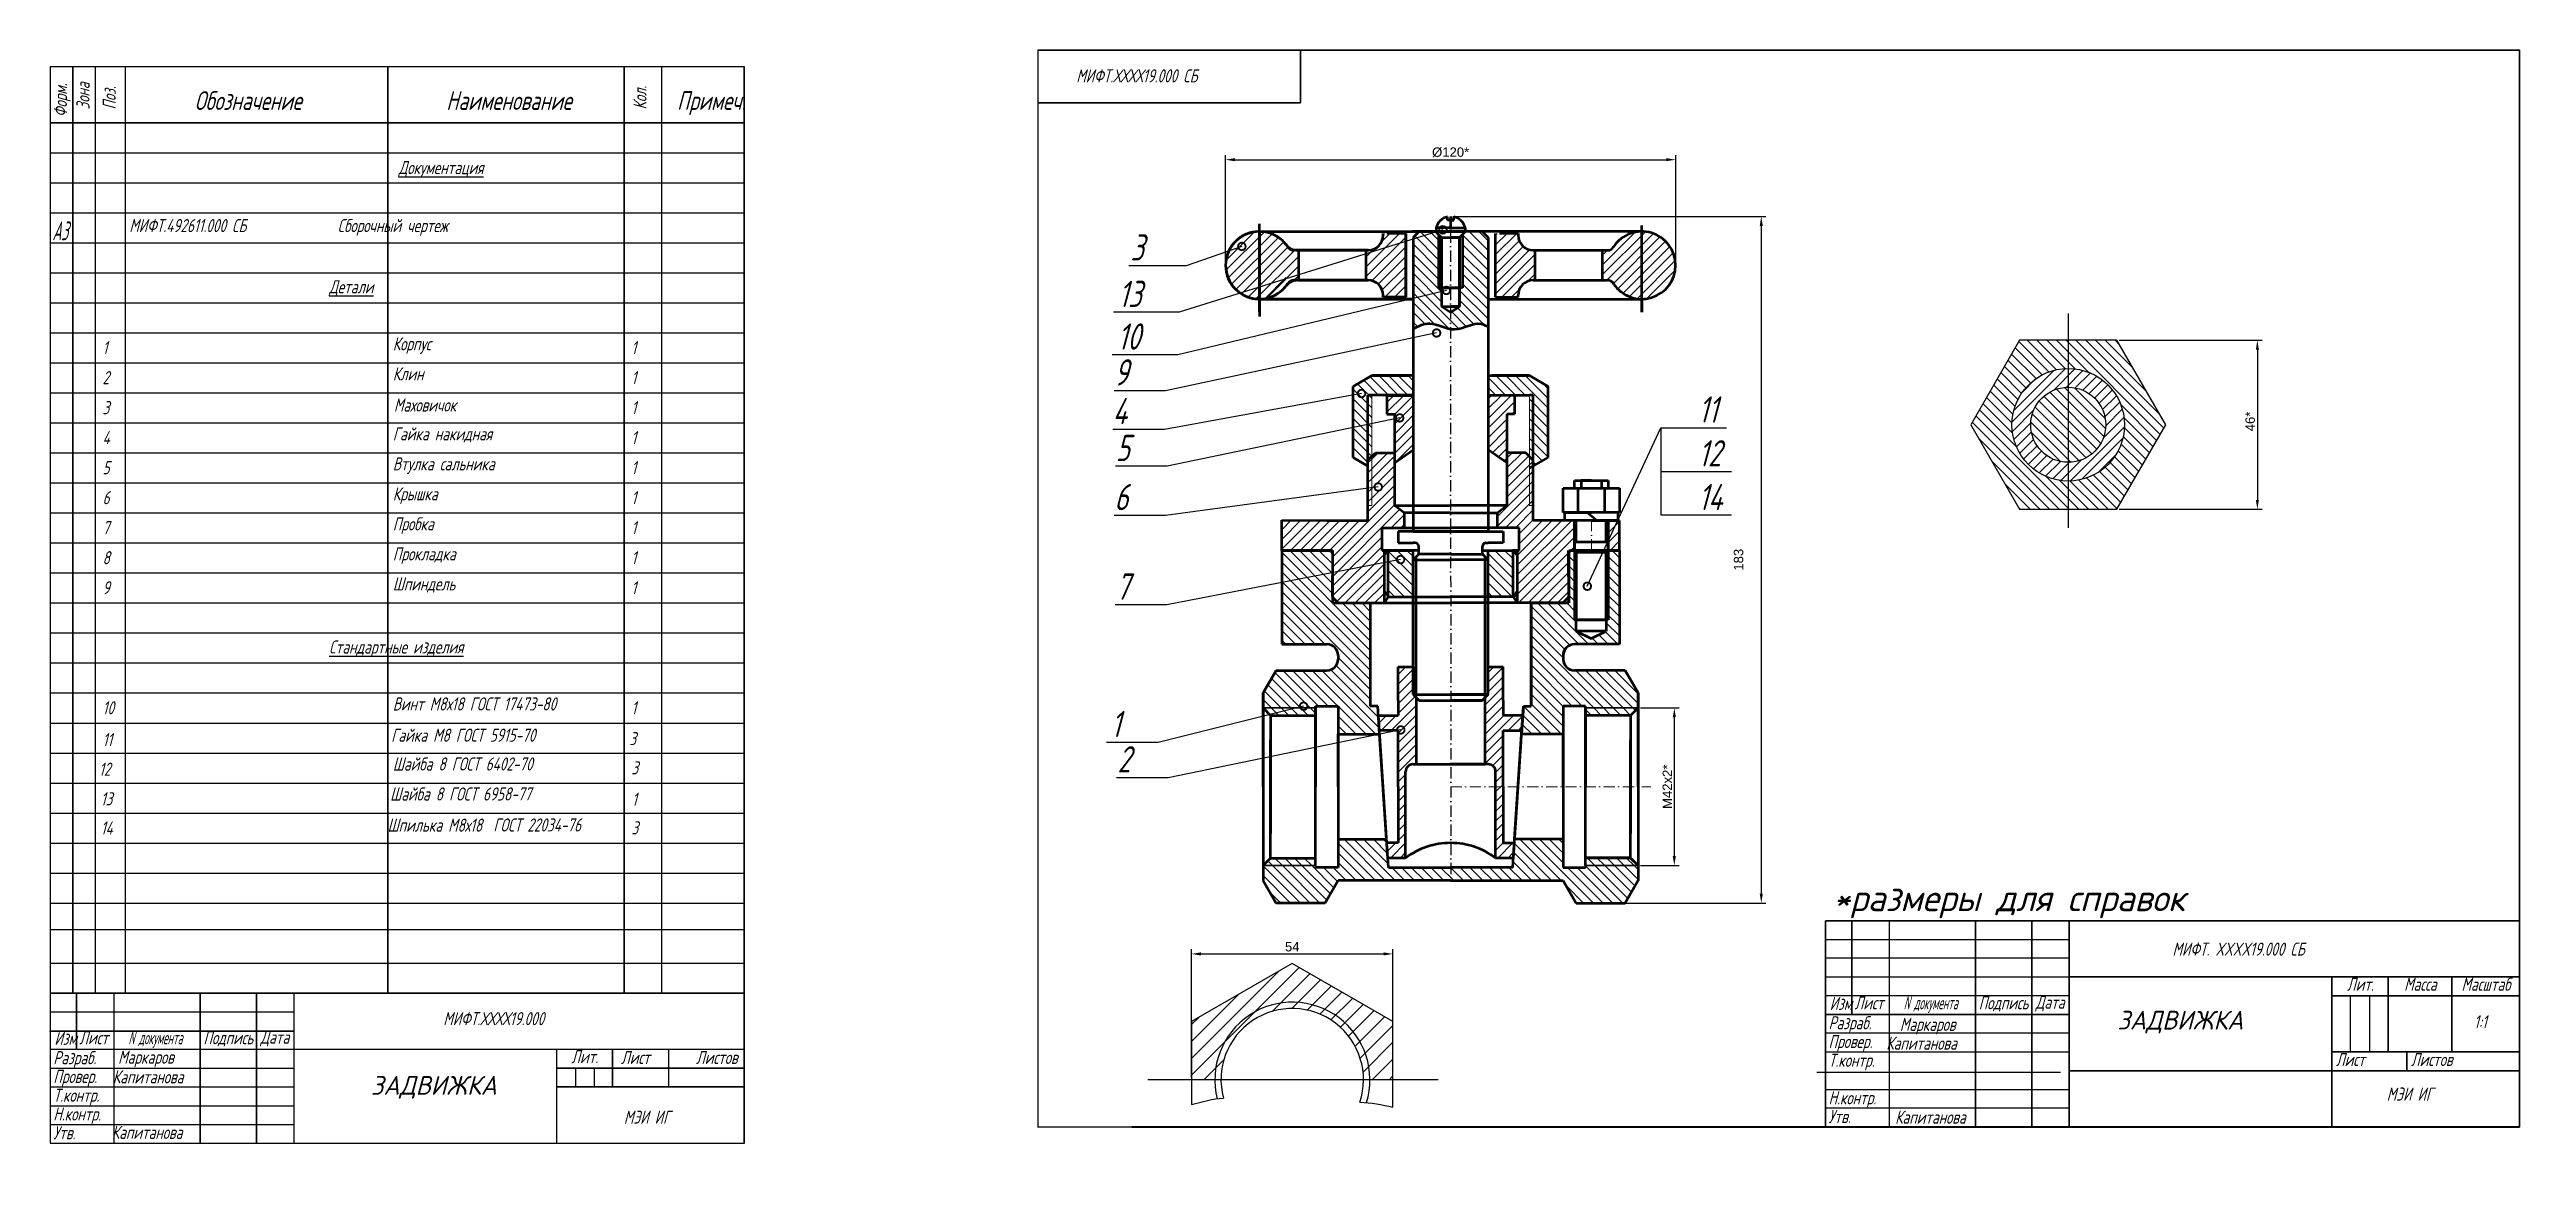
# Model space of a CAD drawing. Header units: millimetres. Extents: x 2883 to 6572, y 1536 to 3478.
# Drawn here: x 2883 to 3544, y 1536 to 1831 of the extents above; entities outside this region: 1.
import ezdxf
from ezdxf import colors
from ezdxf.entities.mleader import LeaderData, LeaderLine
from ezdxf.enums import TextEntityAlignment as Align
from ezdxf.math import Vec2, Vec3

# ---------------------------------------------------------------- set-up
doc = ezdxf.new("R2010")
doc.units = ezdxf.units.MM
doc.linetypes.add('481 Границы автономных областей', pattern=[15, 5, -2, 5, -1.5, 0, -1.5])
doc.linetypes.add('482 Границы районов', pattern=[5, 3, -1, 0, -1])
doc.layers.get('0').update_dxf_attribs({"color": 3})
for name, color, linetype in [('1', 30, 'Continuous'), ('FORMAT', 7, 'Continuous'), ('Втулка сальниковая', 40, 'Continuous'), ('Гайка накидная', 109, 'Continuous'), ('Клин', 6, 'Continuous'), ('Корпус', 7, 'Continuous'), ('Крышка', 20, 'Continuous'), ('Маховичок', 140, 'Continuous'), ('Пробка', 2, 'Continuous'), ('Текст', 7, 'Continuous'), ('Шпиндель', 8, 'Continuous')]:
    doc.layers.add(name, color=color, linetype=linetype)
doc.styles.add('GOST-2.304_Type-B_italic', font='GOST Common Italic.ttf')
doc.styles.add('simplex', font='simplex.shx', dxfattribs={"width": 0.7, "oblique": 15})
doc.styles.get("Standard").update_dxf_attribs({"font": 'arial.ttf'})
doc.dimstyles.new('ISO-25', dxfattribs={"dimtxt": 2.5, "dimasz": 2.5, "dimexe": 1.25, "dimexo": 0.625, "dimtad": 1, "dimtxsty": 'Standard', "dimcen": 2.5, "dimadec": 0, "dimazin": 0, "dimtfac": 1, "dimtmove": 0, "dimatfit": 3, "dimfxl": 1, "dimarcsym": 0})

msp = doc.modelspace()

# ---------------------------------------------------------------- texts
at = {"layer": '1', "color": 7, "ltscale": 10, "attachment_point": 1}
for s, width, heights, insert, char_height, style in [('{\\C0;Маркаров}', 29.04506, [7.908], (3376.601, 1573.147), 3.5, 'simplex'), ('{\\C0;ЗАДВИЖКА}', 70, [8.866], (3434.588, 1575.008), 5, 'GOST-2.304_Type-B_italic'), ('{\\C0;1:1}', 29.79523, [11.043], (3529.698, 1573.845), 3.5, 'simplex'), ('{\\C0;МЭИ ИГ}', 76.42132, [17.172], (3506.426, 1554.552), 3.5, 'simplex')]:
    msp.add_mtext_dynamic_manual_height_columns(s, width=width, gutter_width=17.5, heights=heights, dxfattribs=dict(at, insert=insert, char_height=char_height, style=style))
at = {"layer": '1', "ltscale": 10, "attachment_point": 1}
for s, width, heights, insert, char_height, style in [('{\\C0;Маркаров}', 29.04506, [7.908], (2901.557, 1564.406), 3.5, 'simplex'), ('{\\C0;ЗАДВИЖКА}', 70, [8.866], (2968.946, 1557.63), 5, 'GOST-2.304_Type-B_italic'), ('{\\C0;МЭИ ИГ}', 76.42132, [17.172], (3036.409, 1548.412), 3.5, 'simplex')]:
    msp.add_mtext_dynamic_manual_height_columns(s, width=width, gutter_width=17.5, heights=heights, dxfattribs=dict(at, insert=insert, char_height=char_height, style=style))
at = {"layer": 'FORMAT', "style": 'simplex', "oblique": 15, "width": 0.7}
for s, p in [('Зона', (2893.939, 1815.252)), ('Форм.', (2887.939, 1813.252)), ('Поз.', (2900.939, 1815.252)), ('Кол.', (3042.439, 1815.252))]:
    msp.add_text(s, height=3.5, rotation=90, dxfattribs=at).set_placement(p)
for s, p in [('Обозначение', (2950.469, 1815.129)), ('Наименование', (3022.469, 1815.129)), ('Примеч.', (3068.807, 1815.129))]:
    msp.add_text(s, height=5, dxfattribs=at).set_placement(p, align=Align.RIGHT)
at = {"layer": 'FORMAT', "color": 7, "style": 'simplex', "oblique": 15, "width": 0.7}
for s, p in [('Изм', (3357.9, 1575.231)), ('Лист', (3364.533, 1575.393)), ('Разраб.', (3357.607, 1570.07)), ('Провер.', (3357.607, 1565.07)), ('Капитанова', (3372.993, 1564.628)), ('Т.контр.', (3357.607, 1560.07)), ('Лист', (3492.874, 1560.276)), ('Листов', (3512.874, 1560.276)), ('Н.контр.', (3357.607, 1550.07)), ('Утв.', (3357.607, 1545.07)), ('Капитанова', (3375.352, 1544.908))]:
    msp.add_text(s, height=3.5, dxfattribs=at).set_placement(p)
at = {"layer": 'FORMAT', "color": 7, "style": 'simplex', "oblique": 15}
for s, width, p in [('N документа', 0.5, (3384.825, 1575.393)), ('Подпись', 0.7, (3404.266, 1575.393)), ('Дата', 0.7, (3416.66, 1575.54)), ('Лит.', 0.7, (3499.386, 1580.34)), ('Масса', 0.7, (3515.386, 1580.34)), ('Масштаб', 0.7, (3532.886, 1580.34))]:
    msp.add_text(s, height=3.5, dxfattribs=dict(at, width=width)).set_placement(p, align=Align.CENTER)
at = {"layer": 'FORMAT', "style": 'simplex', "oblique": 15, "width": 0.7}
for s, p in [('Изм', (2884.569, 1565.919)), ('Лист', (2891.202, 1566.081)), ('Разраб.', (2884.276, 1560.758)), ('Провер.', (2884.276, 1555.758)), ('Капитанова', (2900.141, 1555.657)), ('Лист', (3035.631, 1560.824)), ('Листов', (3055.631, 1560.824)), ('Т.контр.', (2884.276, 1550.758)), ('Н.контр.', (2884.276, 1545.758)), ('Утв.', (2884.276, 1540.758)), ('Капитанова', (2899.872, 1540.864))]:
    msp.add_text(s, height=3.5, dxfattribs=at).set_placement(p)
at = {"layer": 'FORMAT', "style": 'simplex', "oblique": 15}
for s, width, p in [('N документа', 0.5, (2911.494, 1566.081)), ('Подпись', 0.7, (2930.935, 1566.081)), ('Дата', 0.7, (2943.329, 1566.229)), ('Лит.', 0.7, (3025.952, 1561.029))]:
    msp.add_text(s, height=3.5, dxfattribs=dict(at, width=width)).set_placement(p, align=Align.CENTER)
at = {"layer": 'Текст', "ltscale": 10, "style": 'simplex', "oblique": 15, "width": 0.5}
msp.add_text('A3', height=5, dxfattribs=at).set_placement((2883.992, 1780.385))
at = {"layer": 'Текст', "color": 7, "lineweight": -3, "style": 'GOST-2.304_Type-B_italic'}
msp.add_text('*размеры для справок', height=7, dxfattribs=at).set_placement((3358.828, 1601.562))
at = {"layer": 'Текст', "color": 7, "ltscale": 10, "char_height": 3.5, "attachment_point": 1, "style": 'simplex'}
for s, insert in [('\\PМИФТ.ХХХХ19.000 СБ', (3157.025, 1831.812)), ('\\PМИФТ. XXXX19.000 СБ', (3449.3, 1599.031))]:
    msp.add_mtext_dynamic_manual_height_columns(s, width=92.5, gutter_width=17.5, heights=[0], dxfattribs=dict(at, insert=insert))
at = {"layer": 'Текст', "ltscale": 10, "char_height": 3.5, "attachment_point": 1, "style": 'simplex'}
for s, width, insert in [('{\\LДокументация\\P}\\P                ', 63, (2976.35, 1801.519)), ('МИФТ.492611.000 СБ               Сборочный чертеж {\\L }            ', 170.19322, (2904.538, 1786.062)), ('\\pxsm1.5;                                 {\\LДетали}', 165, (2904.21, 1769.745)), (' 1', 8, (2895.783, 1753.527)), ('\\pxsm1.5,ql; Корпус', 63, (2973.177, 1754.55)), (' 1', 8, (3036.783, 1753.527)), (' 2', 8, (2895.783, 1745.527)), ('\\pxsm1.5,ql; Клин', 63, (2973.177, 1746.55)), (' 1', 8, (3036.783, 1745.527)), (' 3', 8, (2895.783, 1737.527)), ('\\pxsm1.5,ql;Маховичок', 63, (2975.085, 1738.232)), (' 1', 8, (3036.783, 1737.527)), ('\\pxsm1.5,ql; Гайка накидная \\P ', 63, (2973.177, 1730.55)), (' 4', 8, (2895.783, 1729.527)), (' 1', 8, (3036.783, 1729.527)), (' 5', 8, (2895.783, 1721.527)), ('\\pxsm1.5,ql; Втулка сальника ', 63, (2973.177, 1722.55)), (' 1', 8, (3036.783, 1721.527)), (' 6', 8, (2895.783, 1713.527)), ('\\pxsm1.5,ql; Крышка', 63, (2973.177, 1714.55)), (' 1', 8, (3036.783, 1713.527)), (' 7', 8, (2895.783, 1705.527)), ('\\pxsm1.5,ql; Пробка ', 63, (2973.177, 1706.55)), (' 1', 8, (3036.783, 1705.527)), (' 8', 8, (2895.783, 1697.527)), ('\\pxsm1.5,ql; Прокладка', 63, (2973.177, 1698.55)), (' 1', 8, (3036.783, 1697.527)), (' 9', 8, (2895.783, 1689.527)), ('\\pxsm1.5,ql; Шпиндель ', 63, (2973.177, 1690.55)), (' 1', 8, (3036.783, 1689.527)), ('\\pxsm1.5;                                 {\\LСтандартные изделия}', 165, (2904.21, 1673.745)), ('\\pxsm1.5,ql; Винт М8х18 ГОСТ 17473-80 ', 63, (2973.177, 1658.55)), (' 10', 8, (2895.783, 1657.527)), (' 1', 8, (3036.783, 1657.527)), (' 11', 8, (2895.783, 1649.029)), ('\\pxsm1.5,ql; Гайка М8 ГОСТ 5915-70 ', 63, (2972.735, 1650.224)), (' 3', 8, (3036.23, 1649.311)), (' 12', 8, (2894.844, 1641.146)), ('\\pxsm1.5,ql; Шайба 8 ГОСТ 6402-70 ', 63, (2973.177, 1642.55)), (' 3', 8, (3036.783, 1641.527)), (' 13', 8, (2895.313, 1633.263)), ('\\pxsm1.5,ql; Шайба 8 ГОСТ 6958-77 ', 63, (2972.465, 1634.552)), (' 1', 8, (3036.961, 1633.173)), (' 14', 8, (2895.313, 1625.498)), ('\\pxsm1.5,ql; Шпилька М8х18', 63, (2971.778, 1626.25)), ('\\pxsm1.5;    ГОСТ 22034-76  ', 63, (2995.104, 1626.291)), (' 3', 8, (3036.783, 1625.527)), ('\\PМИФТ.ХХХХ19.000 ', 92.5, (2988.248, 1580.498))]:
    msp.add_mtext_dynamic_manual_height_columns(s, width=width, gutter_width=17.5, heights=[0], dxfattribs=dict(at, insert=insert))

# ---------------------------------------------------------------- blocks, each defined once
blk = doc.blocks.new('_DotSmall')
at = {"color": 0, "linetype": 'ByBlock', "lineweight": -3, "const_width": 0.5}
blk.add_lwpolyline([(-0.0625, 0, 1), (0.0625, 0, 1)], format="xyb", close=True, dxfattribs=at)
blk = doc.blocks.new('*D2')
at = {"layer": 'Defpoints', "color": 0, "lineweight": -3}
for p in [(3316.84, 1801.87), (3196.84, 1773.73), (3316.84, 1773.73)]:
    blk.add_point(p, dxfattribs=at)
at = {"layer": 'Текст', "color": 0, "lineweight": -2, "transparency": 16777216}
for p, q in [((3196.84, 1774.36), (3196.84, 1803.12)), ((3316.84, 1774.36), (3316.84, 1803.12)), ((3199.34, 1801.87), (3314.34, 1801.87))]:
    blk.add_line(p, q, dxfattribs=at)
at = {"layer": 'Текст', "color": 0, "lineweight": -3, "transparency": 16777216}
for points in [[(3199.34, 1802.29), (3199.34, 1801.46), (3196.84, 1801.87)], [(3314.34, 1802.29), (3314.34, 1801.46), (3316.84, 1801.87)]]:
    blk.add_solid(points, dxfattribs=at)
at = {"layer": 'Текст', "color": 0, "lineweight": -3, "transparency": 16777216, "insert": (3256.84, 1803.84), "char_height": 2.5, "attachment_point": 5}
blk.add_mtext('%%C120*', dxfattribs=at)
blk = doc.blocks.new('*D3')
at = {"layer": 'Defpoints', "color": 0, "lineweight": -3}
for p in [(3256.84, 1786.73), (3290.3, 1603.74), (3339.66, 1603.74)]:
    blk.add_point(p, dxfattribs=at)
at = {"layer": 'Текст', "color": 0, "lineweight": -2, "transparency": 16777216}
for p, q in [((3257.46, 1786.73), (3340.91, 1786.73)), ((3339.66, 1784.23), (3339.66, 1606.24)), ((3290.92, 1603.74), (3340.91, 1603.74))]:
    blk.add_line(p, q, dxfattribs=at)
at = {"layer": 'Текст', "color": 0, "lineweight": -3, "transparency": 16777216}
for points in [[(3339.25, 1784.23), (3340.08, 1784.23), (3339.66, 1786.73)], [(3339.25, 1606.24), (3340.08, 1606.24), (3339.66, 1603.74)]]:
    blk.add_solid(points, dxfattribs=at)
at = {"layer": 'Текст', "color": 0, "lineweight": -3, "transparency": 16777216, "insert": (3335.7, 1695.24), "char_height": 2.5, "width": 11.2745, "attachment_point": 5, "rotation": 90}
blk.add_mtext('183\\P   ', dxfattribs=at)
blk = doc.blocks.new('*D4')
at = {"layer": 'Defpoints', "color": 0, "lineweight": -3}
for p in [(3306.83, 1655.73), (3306.83, 1613.74), (3316.48, 1613.74)]:
    blk.add_point(p, dxfattribs=at)
at = {"layer": 'Текст', "color": 0, "lineweight": -2, "transparency": 16777216}
for p, q in [((3307.45, 1655.73), (3317.73, 1655.73)), ((3316.48, 1653.23), (3316.48, 1616.24)), ((3307.45, 1613.74), (3317.73, 1613.74))]:
    blk.add_line(p, q, dxfattribs=at)
at = {"layer": 'Текст', "color": 0, "lineweight": -3, "transparency": 16777216}
for points in [[(3316.06, 1653.23), (3316.89, 1653.23), (3316.48, 1655.73)], [(3316.06, 1616.24), (3316.89, 1616.24), (3316.48, 1613.74)]]:
    blk.add_solid(points, dxfattribs=at)
at = {"layer": 'Текст', "color": 0, "lineweight": 0, "transparency": 16777216, "insert": (3314.6, 1634.73), "char_height": 2.5, "attachment_point": 5, "rotation": 90}
blk.add_mtext('М42х2*', dxfattribs=at)
blk = doc.blocks.new('*D6')
at = {"layer": 'Defpoints', "color": 0, "lineweight": -3}
for p in [(3434.5, 1753.73), (3434.5, 1708.69), (3471.93, 1708.69)]:
    blk.add_point(p, dxfattribs=at)
at = {"layer": 'Гайка накидная', "color": 0, "lineweight": -2, "transparency": 16777216}
for p, q in [((3435.13, 1753.73), (3473.18, 1753.73)), ((3471.93, 1751.23), (3471.93, 1711.19)), ((3435.13, 1708.69), (3473.18, 1708.69))]:
    blk.add_line(p, q, dxfattribs=at)
at = {"layer": 'Гайка накидная', "color": 0, "lineweight": -3, "transparency": 16777216}
for points in [[(3471.52, 1751.23), (3472.35, 1751.23), (3471.93, 1753.73)], [(3471.52, 1711.19), (3472.35, 1711.19), (3471.93, 1708.69)]]:
    blk.add_solid(points, dxfattribs=at)
at = {"layer": 'Гайка накидная', "color": 0, "lineweight": -3, "transparency": 16777216, "insert": (3470.03, 1732.1), "char_height": 2.5, "attachment_point": 5, "rotation": 90}
blk.add_mtext('46*', dxfattribs=at)
blk = doc.blocks.new('*D7')
at = {"layer": 'Defpoints', "color": 0, "lineweight": -3}
for p in [(3241.45, 1590.17), (3187.76, 1556.62), (3241.45, 1556.62)]:
    blk.add_point(p, dxfattribs=at)
at = {"layer": 'FORMAT', "color": 0, "lineweight": -2, "transparency": 16777216}
for p, q in [((3187.76, 1557.24), (3187.76, 1591.42)), ((3190.26, 1590.17), (3238.95, 1590.17)), ((3241.45, 1557.24), (3241.45, 1591.42))]:
    blk.add_line(p, q, dxfattribs=at)
at = {"layer": 'FORMAT', "color": 0, "lineweight": -3, "transparency": 16777216}
for points in [[(3190.26, 1590.59), (3190.26, 1589.76), (3187.76, 1590.17)], [(3238.95, 1590.59), (3238.95, 1589.76), (3241.45, 1590.17)]]:
    blk.add_solid(points, dxfattribs=at)
at = {"layer": 'FORMAT', "color": 0, "lineweight": -3, "transparency": 16777216, "insert": (3214.61, 1592.07), "char_height": 2.5, "attachment_point": 5}
blk.add_mtext('54', dxfattribs=at)

# ---------------------------------------------------------------- dimensions: what is measured, and where the dimension line sits
at = {"layer": 'FORMAT', "color": 7, "lineweight": -3}
dim = msp.add_linear_dim(base=(3241.454, 1590.172), p1=(3187.761, 1556.618), p2=(3241.454, 1556.618), text='54', dimstyle='ISO-25', dxfattribs=at)
dim.commit()
dim.dimension.update_dxf_attribs({"geometry": '*D7', "text_midpoint": (3214.608, 1592.069)})
at = {"layer": 'Гайка накидная', "color": 7, "lineweight": -3}
dim = msp.add_linear_dim(base=(3471.934, 1708.692), p1=(3434.504, 1753.725), p2=(3434.504, 1708.692), angle=90, text='46*', dimstyle='ISO-25', dxfattribs=at)
dim.commit()
dim.dimension.update_dxf_attribs({"geometry": '*D6', "text_midpoint": (3471.934, 1732.1), "dimtype": 160})
at = {"layer": 'Текст', "color": 7, "lineweight": -3}
dim = msp.add_linear_dim(base=(3316.835, 1801.872), p1=(3196.835, 1773.733), p2=(3316.835, 1773.733), text='%%C<>*', dimstyle='ISO-25', dxfattribs=at)
dim.commit()
dim.dimension.update_dxf_attribs({"geometry": '*D2', "text_midpoint": (3256.835, 1803.844)})
dim = msp.add_linear_dim(base=(3339.662, 1603.74), p1=(3256.835, 1786.733), p2=(3290.299, 1603.74), angle=90, text='183\\P   ', dimstyle='ISO-25', dxfattribs=at)
dim.commit()
dim.dimension.update_dxf_attribs({"geometry": '*D3', "text_midpoint": (3335.698, 1695.237)})
at = {"layer": 'Текст', "color": 7, "lineweight": 0}
dim = msp.add_linear_dim(base=(3316.477, 1613.736), p1=(3306.828, 1655.73), p2=(3306.828, 1613.736), angle=90, text='М42х2*', dimstyle='ISO-25', dxfattribs=at)
dim.commit()
dim.dimension.update_dxf_attribs({"geometry": '*D4', "text_midpoint": (3314.597, 1634.733)})

# ---------------------------------------------------------------- hatches: boundary and pattern name
at = {"layer": 'FORMAT', "lineweight": -3}
h = msp.add_hatch(dxfattribs=at)
h.set_pattern_fill('ANSI31')
h.paths.add_polyline_path([(3214.608, 1587.618), (3187.761, 1572.118), (3187.761, 1556.618), (3193.973, 1556.618, -0.4139478), (3214.608, 1577.305)])
h.paths.add_polyline_path([(3214.608, 1587.618), (3214.608, 1577.305, -0.4149544), (3235.313, 1556.618), (3241.454, 1556.618), (3241.454, 1572.118)])
h.paths.add_polyline_path([(3214.608, 1577.305), (3214.608, 1575.619, -0.4142136), (3233.609, 1556.618), (3235.313, 1556.618, 0.4149544)], flags=17)
h.paths.add_polyline_path([(3214.608, 1575.619), (3214.608, 1577.305, 0.4139478), (3193.973, 1556.618), (3195.606, 1556.618, -0.4142136)], flags=17)
at = {"layer": 'Втулка сальниковая', "lineweight": -3}
h = msp.add_hatch(dxfattribs=at)
h.set_pattern_fill('ANSI31', scale=0.58)
h.paths.add_polyline_path([(3421.504, 1741.209), (3421.504, 1746.209, 0.4142136), (3406.504, 1731.209), (3411.504, 1731.209, -0.4142136)])
h.paths.add_polyline_path([(3411.504, 1731.209), (3406.504, 1731.209, 0.4142136), (3421.504, 1716.209), (3421.504, 1721.209, -0.4142136)])
h.paths.add_polyline_path([(3436.504, 1731.209), (3431.504, 1731.209, -0.4142136), (3421.504, 1721.209), (3421.504, 1716.209, 0.4142136)])
h.paths.add_polyline_path([(3421.504, 1746.209), (3421.504, 1741.209, -0.4142136), (3431.504, 1731.209), (3436.504, 1731.209, 0.4142136)])
at = {"layer": 'Гайка накидная', "lineweight": -3}
h = msp.add_hatch(dxfattribs=at)
h.set_pattern_fill('ANSI31', scale=0.58, angle=90)
h.paths.add_polyline_path([(3421.504, 1746.209), (3421.504, 1753.725), (3408.504, 1753.725), (3395.504, 1731.209), (3406.504, 1731.209, -0.4142136)])
h.paths.add_polyline_path([(3406.504, 1731.209), (3395.504, 1731.209), (3408.504, 1708.692), (3421.504, 1708.692), (3421.504, 1716.209, -0.4142136)])
h.paths.add_polyline_path([(3447.504, 1731.209), (3436.504, 1731.209, -0.4142136), (3421.504, 1716.209), (3421.504, 1708.692), (3434.504, 1708.692)])
h.paths.add_polyline_path([(3434.504, 1753.725), (3421.504, 1753.725), (3421.504, 1746.209, -0.4142136), (3436.504, 1731.209), (3447.504, 1731.209)])
at = {"layer": 'Маховичок', "lineweight": -3}
h = msp.add_hatch(dxfattribs=at)
h.set_pattern_fill('ANSI31', color=1, scale=0.58)
h.set_pattern_definition([(45, (3235.2, 1718.342), (-1.302137, 1.302137), [])])
h.paths.add_polyline_path([(3163.573, 1749.543), (3174.073, 1749.543), (3176.855, 1759.924), (3166.355, 1759.924)], flags=9)
h.paths.add_polyline_path([(3164.239, 1739.989), (3170.772, 1739.989), (3173.554, 1750.37), (3167.02, 1750.37)], flags=9)
h.paths.add_polyline_path([(3164.115, 1729.66), (3171.115, 1729.66), (3173.896, 1740.041), (3166.896, 1740.041)], flags=9)
h.paths.add_polyline_path([(3164.383, 1719.847), (3171.149, 1719.847), (3173.931, 1730.228), (3167.164, 1730.228)], flags=9)
h.paths.add_polyline_path([(3164.239, 1706.76), (3170.772, 1706.76), (3173.554, 1717.141), (3167.02, 1717.141)], flags=9)
h.paths.add_polyline_path([(3163.807, 1682.903), (3170.573, 1682.903), (3173.355, 1693.284), (3166.588, 1693.284)], flags=9)
h.paths.add_polyline_path([(3163.573, 1646.266), (3168.24, 1646.266), (3171.022, 1656.647), (3166.355, 1656.647)], flags=9)
h.paths.add_polyline_path([(3163.573, 1671.427), (3171.973, 1671.427), (3174.755, 1681.808), (3166.355, 1681.808)], flags=9)
h.paths.add_polyline_path([(3163.573, 1692.443), (3174.073, 1692.443), (3176.855, 1702.824), (3166.355, 1702.824)], flags=9)
h.paths.add_polyline_path([(3163.573, 1658.741), (3174.307, 1658.741), (3177.088, 1669.121), (3166.355, 1669.121)], flags=9)
h.paths.add_polyline_path([(3326.192, 1707.098), (3326.192, 1714.175), (3321.04, 1714.175), (3321.04, 1707.098)], flags=9)
h.paths.add_polyline_path([(3336.235, 1691.587), (3336.235, 1698.664), (3331.084, 1698.664), (3331.084, 1691.587)], flags=9)
h.paths.add_polyline_path([(3317.217, 1628.829), (3317.217, 1640.562), (3312.065, 1640.562), (3312.065, 1628.829)], flags=9)
h.paths.add_polyline_path([(3433.072, 1567.192), (3474.048, 1567.192), (3474.048, 1577.496), (3433.072, 1577.496)], flags=9)
h.paths.add_polyline_path([(3155.923, 1821.633), (3195.473, 1821.633), (3196.864, 1826.824), (3157.314, 1826.824)], flags=9)
h.paths.add_polyline_path([(3448.199, 1588.853), (3487.749, 1588.853), (3489.139, 1594.043), (3449.589, 1594.043)], flags=9)
h.paths.add_polyline_path([(3528.013, 1569.5), (3533.963, 1569.5), (3535.354, 1574.69), (3529.404, 1574.69)], flags=9)
h.paths.add_polyline_path([(3505.325, 1550.207), (3520.958, 1550.207), (3522.349, 1555.398), (3506.715, 1555.398)], flags=9)
h.paths.add_polyline_path([(3375.187, 1567.635), (3394.437, 1567.635), (3396.141, 1573.992), (3376.891, 1573.992)], flags=9)
h.paths.add_polyline_path([(3374.074, 1573.372), (3394.324, 1572.747), (3396.2, 1579.747), (3375.95, 1580.372)], flags=9)
h.paths.add_polyline_path([(3372.351, 1563.987), (3396.967, 1563.518), (3398.374, 1568.768), (3373.757, 1569.237)], flags=9)
h.paths.add_polyline_path([(3374.71, 1544.267), (3399.326, 1543.798), (3400.733, 1549.048), (3376.116, 1549.517)], flags=9)
h.paths.add_polyline_path([(3357.257, 1574.591), (3365.307, 1574.122), (3366.714, 1579.372), (3358.664, 1579.841)], flags=9)
h.paths.add_polyline_path([(3363.54, 1574.752), (3374.973, 1574.283), (3376.38, 1579.533), (3364.947, 1580.002)], flags=9)
h.paths.add_polyline_path([(3394.949, 1573.372), (3412.333, 1572.747), (3414.208, 1579.747), (3396.825, 1580.372)], flags=9)
h.paths.add_polyline_path([(3410.027, 1574.111), (3422.377, 1573.553), (3424.052, 1579.803), (3411.702, 1580.361)], flags=9)
h.paths.add_polyline_path([(3356.282, 1568.049), (3371.215, 1567.424), (3373.091, 1574.424), (3358.157, 1575.049)], flags=9)
h.paths.add_polyline_path([(3356.282, 1563.049), (3371.915, 1562.424), (3373.791, 1569.424), (3358.157, 1570.049)], flags=9)
h.paths.add_polyline_path([(3355.932, 1558.049), (3373.198, 1557.424), (3375.074, 1564.424), (3357.807, 1565.049)], flags=9)
h.paths.add_polyline_path([(3356.282, 1548.049), (3373.898, 1547.424), (3375.774, 1554.424), (3358.157, 1555.049)], flags=9)
h.paths.add_polyline_path([(3356.614, 1544.429), (3365.831, 1543.96), (3367.237, 1549.21), (3358.021, 1549.679)], flags=9)
h.paths.add_polyline_path([(3494.31, 1579.7), (3503.993, 1579.231), (3505.4, 1584.481), (3495.717, 1584.95)], flags=9)
h.paths.add_polyline_path([(3508.91, 1579.7), (3521.393, 1579.231), (3522.8, 1584.481), (3510.317, 1584.95)], flags=9)
h.paths.add_polyline_path([(3523.026, 1579.7), (3542.276, 1579.231), (3543.683, 1584.481), (3524.433, 1584.95)], flags=9)
h.paths.add_polyline_path([(3491.881, 1559.635), (3503.314, 1559.166), (3504.721, 1564.416), (3493.288, 1564.885)], flags=9)
h.paths.add_polyline_path([(3511.881, 1559.635), (3527.748, 1559.166), (3529.154, 1564.416), (3513.288, 1564.885)], flags=9)
h = msp.add_hatch(dxfattribs=at)
h.set_pattern_fill('JIS_LC_20', color=256)
edge = h.paths.add_edge_path()
edge.add_arc((3216.082, 1781.733), 4, 217.979872, 270)
edge.add_arc((3205.835, 1773.733), 9, 37.979872, 322.020128)
h = msp.add_hatch(dxfattribs=at)
h.set_pattern_fill('JIS_LC_20', color=256)
edge = h.paths.add_edge_path()
edge.add_arc((3216.082, 1781.733), 4, 217.979872, 270)
edge.add_arc((3205.835, 1773.733), 9, 37.979872, 322.020128)
at = {"layer": 'Маховичок', "lineweight": 0}
h = msp.add_hatch(dxfattribs=at)
h.set_pattern_fill('ANSI31', scale=0.58)
h.paths.add_polyline_path([(3205.835, 1782.733, 1), (3205.835, 1764.733)])
h.paths.add_polyline_path([(3216.335, 1777.733), (3215.055, 1777.733, -0.2537088), (3213.378, 1778.642, 0.2537088), (3205.835, 1782.733), (3205.835, 1764.733, 0.2537088), (3213.378, 1768.824, -0.2537088), (3215.055, 1769.733), (3216.335, 1769.733)])
h = msp.add_hatch(dxfattribs=at)
h.set_pattern_fill('ANSI31', scale=0.58)
h.paths.add_polyline_path([(3307.835, 1782.733), (3307.835, 1764.733, 1)])
h.paths.add_polyline_path([(3307.835, 1782.733, 0.2537088), (3300.292, 1778.642, -0.2537088), (3298.616, 1777.733), (3297.335, 1777.733), (3297.335, 1769.733), (3298.616, 1769.733, -0.2537088), (3300.292, 1768.824, 0.2537088), (3307.835, 1764.733)])
h.paths.add_polyline_path([(3278.835, 1777.733, -0.4142136), (3274.835, 1781.733), (3274.835, 1782.233), (3268.82, 1782.233), (3268.82, 1765.233), (3274.835, 1765.233), (3274.835, 1765.733, -0.4142136), (3278.835, 1769.733), (3279.335, 1769.733), (3279.335, 1777.733)])
h.paths.add_polyline_path([(3244.85, 1782.233), (3238.835, 1782.233), (3238.835, 1781.733, -0.4142136), (3234.835, 1777.733), (3234.335, 1777.733), (3234.335, 1769.733), (3234.835, 1769.733, -0.4142136), (3238.835, 1765.733), (3238.835, 1765.233), (3244.85, 1765.233)])
at = {"layer": 'Маховичок', "lineweight": -3}
h = msp.add_hatch(dxfattribs=at)
h.set_pattern_fill('ANSI31', scale=0.58, angle=90)
h.paths.add_polyline_path([(3256.804, 1756.771), (3256.835, 1756.766), (3256.835, 1761.133), (3254.435, 1762.733), (3254.435, 1767.733), (3253.635, 1767.733), (3253.635, 1781.933), (3252.835, 1782.733), (3248.435, 1782.733), (3246.835, 1781.133), (3246.835, 1756.771), (3247.042, 1756.886), (3247.248, 1756.999), (3247.455, 1757.109), (3247.662, 1757.217), (3247.869, 1757.32), (3248.076, 1757.42), (3248.283, 1757.516), (3248.49, 1757.608), (3248.698, 1757.694), (3248.906, 1757.776), (3249.114, 1757.852), (3249.322, 1757.922), (3249.53, 1757.987), (3249.739, 1758.044), (3249.947, 1758.095), (3250.156, 1758.139), (3250.366, 1758.175), (3250.575, 1758.203), (3250.785, 1758.223), (3250.995, 1758.235), (3251.206, 1758.238), (3251.417, 1758.231), (3251.628, 1758.215), (3251.839, 1758.191), (3252.051, 1758.159), (3252.263, 1758.119), (3252.476, 1758.073), (3252.689, 1758.022), (3252.902, 1757.964), (3253.116, 1757.903), (3253.33, 1757.837), (3253.544, 1757.768), (3253.759, 1757.696), (3253.974, 1757.622), (3254.189, 1757.547), (3254.405, 1757.471), (3254.621, 1757.395), (3254.838, 1757.319), (3255.054, 1757.245), (3255.272, 1757.173), (3255.49, 1757.103), (3255.708, 1757.036), (3255.926, 1756.973), (3256.145, 1756.914), (3256.364, 1756.861), (3256.584, 1756.813)])
h.paths.add_polyline_path([(3266.419, 1757.532), (3266.835, 1757.265), (3266.835, 1781.133), (3265.235, 1782.733), (3260.835, 1782.733), (3260.035, 1781.933), (3260.035, 1767.733), (3259.235, 1767.733), (3259.235, 1762.733), (3256.835, 1761.133), (3256.835, 1756.77), (3257.045, 1756.734), (3257.529, 1756.688), (3258.015, 1756.686), (3258.502, 1756.729), (3258.991, 1756.813), (3259.48, 1756.928), (3259.969, 1757.068), (3260.457, 1757.225), (3260.944, 1757.392), (3261.428, 1757.561), (3261.909, 1757.725), (3262.387, 1757.876), (3262.86, 1758.007), (3263.329, 1758.11), (3263.791, 1758.178), (3264.247, 1758.204), (3264.696, 1758.179), (3265.137, 1758.097), (3265.571, 1757.957), (3265.997, 1757.766)])
h = msp.add_hatch(dxfattribs=at)
h.set_pattern_fill('ANSI31', color=256, scale=0.58)
edge = h.paths.add_edge_path()
edge.add_line((3246.835, 1781.133), (3246.835, 1702.733))
h = msp.add_hatch(dxfattribs=at)
h.set_pattern_fill('ANSI31', scale=0.58, angle=90)
h.paths.add_polyline_path([(3277.835, 1744.314), (3267.835, 1744.314), (3266.835, 1744.314), (3266.835, 1739.122), (3267.835, 1739.122), (3277.835, 1739.122), (3277.835, 1732.122), (3277.835, 1719.622), (3282.835, 1722.509), (3282.835, 1741.427)])
h.paths.add_polyline_path([(3234.802, 1720.219), (3234.802, 1721.74), (3235.835, 1722.773), (3235.835, 1739.122), (3246.835, 1739.122), (3246.835, 1744.314), (3236.013, 1744.314), (3235.835, 1744.314), (3230.835, 1741.427), (3230.835, 1722.509)])
h = msp.add_hatch(dxfattribs=at)
h.set_pattern_fill('ANSI31', scale=0.58)
h.paths.add_polyline_path([(3241.835, 1721.049), (3246.835, 1724.549), (3246.835, 1739.049), (3239.835, 1739.049), (3239.835, 1734.049), (3241.835, 1734.049)])
h = msp.add_hatch(dxfattribs=at)
h.set_pattern_fill('ANSI31', scale=0.58)
h.paths.add_polyline_path([(3271.835, 1734.049), (3273.835, 1734.049), (3273.835, 1739.049), (3266.835, 1739.049), (3266.835, 1724.549), (3271.835, 1721.049)])
h = msp.add_hatch(dxfattribs=at)
h.set_pattern_fill('ANSI31', scale=0.58)
h.set_pattern_definition([(45, (3235.1016, 1718.7298), (-1.30214, 1.30214), [])])
edge = h.paths.add_edge_path()
edge.add_line((3240.184, 1697.739), (3238.584, 1697.739))
edge.add_line((3238.584, 1697.739), (3238.585, 1703.739))
edge.add_line((3238.585, 1703.739), (3256.835, 1703.733))
edge.add_line((3256.835, 1703.733), (3256.835, 1703.736))
edge.add_line((3256.835, 1703.736), (3244.406, 1703.738))
edge.add_line((3244.406, 1703.738), (3244.407, 1707.736))
edge.add_line((3244.407, 1707.736), (3241.841, 1709.739))
edge.add_line((3241.841, 1709.739), (3241.843, 1723.739))
edge.add_line((3241.843, 1723.739), (3236.802, 1723.74))
edge.add_line((3236.802, 1723.74), (3235.835, 1722.773))
edge.add_line((3235.835, 1722.773), (3235.835, 1719.622))
edge.add_line((3235.835, 1719.622), (3235.8, 1709.74))
edge.add_line((3235.8, 1709.74), (3234.8, 1709.74))
edge.add_line((3234.8, 1709.74), (3234.799, 1705.74))
edge.add_line((3234.799, 1705.74), (3223.799, 1705.742))
edge.add_line((3223.799, 1705.742), (3211.799, 1705.744))
edge.add_line((3211.799, 1705.744), (3211.798, 1697.744))
edge.add_line((3211.798, 1697.744), (3223.798, 1697.742))
edge.add_line((3223.798, 1697.742), (3224.498, 1697.742))
edge.add_arc((3224.498, 1696.942), 0.8, -0.009972, 89.990028, ccw=False)
edge.add_line((3225.298, 1696.942), (3225.296, 1685.342))
edge.add_line((3225.296, 1685.342), (3226.895, 1683.741))
edge.add_line((3226.895, 1683.741), (3236.395, 1683.74))
edge.add_line((3236.395, 1683.74), (3239.082, 1683.739))
edge.add_line((3239.082, 1683.739), (3239.082, 1683.739))
edge.add_line((3239.082, 1683.739), (3239.084, 1696.465))
edge.add_line((3239.084, 1696.465), (3240.184, 1697.739))
h = msp.add_hatch(dxfattribs=at)
h.set_pattern_fill('ANSI31', scale=0.58)
edge = h.paths.add_edge_path()
edge.add_line((3278.877, 1709.725), (3277.877, 1709.725))
edge.add_line((3277.877, 1709.725), (3277.884, 1722.725))
edge.add_line((3277.884, 1722.725), (3276.884, 1723.726))
edge.add_line((3276.884, 1723.726), (3271.835, 1723.728))
edge.add_line((3271.835, 1723.728), (3271.835, 1721.049))
edge.add_line((3271.835, 1721.049), (3271.842, 1721.044))
edge.add_line((3271.842, 1721.044), (3271.836, 1709.728))
edge.add_line((3271.836, 1709.728), (3269.269, 1707.727))
edge.add_line((3269.269, 1707.727), (3269.267, 1703.73))
edge.add_line((3269.267, 1703.73), (3256.836, 1703.736))
edge.add_line((3256.836, 1703.736), (3256.836, 1703.733))
edge.add_line((3256.836, 1703.733), (3275.087, 1703.727))
edge.add_line((3275.087, 1703.727), (3275.084, 1697.727))
edge.add_line((3275.084, 1697.727), (3273.484, 1697.727))
edge.add_line((3273.484, 1697.727), (3274.584, 1696.466))
edge.add_line((3274.584, 1696.466), (3274.579, 1686.952))
edge.add_line((3274.579, 1686.952), (3273.478, 1685.327))
edge.add_line((3273.478, 1685.327), (3274.577, 1683.727))
edge.add_line((3274.577, 1683.727), (3274.577, 1683.726))
edge.add_line((3274.577, 1683.726), (3277.264, 1683.725))
edge.add_line((3277.264, 1683.725), (3286.764, 1683.72))
edge.add_line((3286.764, 1683.72), (3288.364, 1685.32))
edge.add_line((3288.364, 1685.32), (3288.37, 1696.92))
edge.add_arc((3289.17, 1696.919), 0.8, 89.970085, 179.970085, ccw=False)
edge.add_line((3289.171, 1697.719), (3289.871, 1697.719))
edge.add_line((3289.871, 1697.719), (3289.875, 1705.719))
edge.add_line((3289.875, 1705.719), (3278.875, 1705.725))
edge.add_line((3278.875, 1705.725), (3278.877, 1709.725))
h = msp.add_hatch(dxfattribs=at)
h.set_pattern_fill('ANSI31', scale=0.58)
h.set_pattern_definition([(45, (0, -0.6663), (-1.3021371, 1.3021371), [])])
h.paths.add_polyline_path([(3235.801, 1713.732), (3234.801, 1713.599), (3234.8, 1709.074), (3235.8, 1709.073)])
h.paths.add_polyline_path([(3235.802, 1722.073), (3234.802, 1721.074), (3234.801, 1713.599), (3235.801, 1713.732)])
h = msp.add_hatch(dxfattribs=at)
h.set_pattern_fill('ANSI31', scale=0.58)
h.set_pattern_definition([(45, (3278.486, 1718.5186), (-1.30214, 1.30214), [])])
h.paths.add_polyline_path([(3278.883, 1719.965), (3277.882, 1719.387), (3277.877, 1709.463), (3278.877, 1709.463)])
h.paths.add_polyline_path([(3278.883, 1721.463), (3277.884, 1722.463), (3277.882, 1719.387), (3278.883, 1719.965)])
h = msp.add_hatch(dxfattribs=at)
h.set_pattern_fill('ANSI31', scale=0.58)
h.paths.add_polyline_path([(3301.875, 1705.713), (3298.875, 1705.714), (3298.871, 1697.714), (3301.871, 1697.713)])
h = msp.add_hatch(dxfattribs=at)
h.set_pattern_fill('ANSI31', scale=0.58, angle=90)
h.paths.add_polyline_path([(3235.401, 1683.736), (3225.334, 1683.736), (3225.334, 1685.303), (3225.296, 1685.342), (3225.298, 1696.942, 0.3799137), (3224.592, 1697.736), (3211.834, 1697.736), (3211.834, 1672.736), (3223.834, 1672.736, -0.4142136), (3226.834, 1669.736), (3226.834, 1668.736, -0.4142136), (3223.834, 1665.736), (3210.298, 1665.736), (3206.834, 1659.736), (3206.834, 1655.736), (3220.834, 1655.736), (3220.834, 1656.236), (3226.834, 1656.236), (3226.834, 1648.736), (3237.901, 1648.736), (3237.401, 1656.236), (3235.401, 1656.236)])
h.paths.add_polyline_path([(3220.834, 1615.736), (3208.834, 1615.736), (3206.834, 1613.736), (3220.834, 1613.736)])
h.paths.add_polyline_path([(3220.834, 1655.736), (3206.834, 1655.736), (3208.834, 1653.736), (3220.834, 1653.736)], flags=17)
h.paths.add_polyline_path([(3304.834, 1615.736), (3292.834, 1615.736), (3292.834, 1613.736), (3306.834, 1613.736)])
h.paths.add_polyline_path([(3306.834, 1655.736), (3292.834, 1655.736), (3292.834, 1653.736), (3304.834, 1653.736)])
h = msp.add_hatch(dxfattribs=at)
h.set_pattern_fill('ANSI31', scale=0.58, angle=90)
h.paths.add_polyline_path([(3246.835, 1695.233), (3246.837, 1697.715), (3245.835, 1697.715), (3240.334, 1697.715), (3240.184, 1697.717), (3240.182, 1685.339), (3246.835, 1685.339)])
h.paths.add_polyline_path([(3273.484, 1697.727), (3273.334, 1697.715), (3266.835, 1697.715), (3266.835, 1685.33), (3273.478, 1685.327)])
h = msp.add_hatch(dxfattribs=at)
h.set_pattern_fill('ANSI31', scale=0.58, angle=90)
h.paths.add_polyline_path([(3298.334, 1676.236), (3298.334, 1676.236), (3294.334, 1674.236), (3290.334, 1676.236)], flags=16)
h.paths.add_polyline_path([(3290.334, 1676.236), (3298.334, 1676.236), (3294.334, 1674.236), (3290.334, 1676.236), (3290.334, 1676.236)], flags=0)
edge = h.paths.add_edge_path()
edge.add_line((3298.334, 1679.236), (3298.334, 1676.236))
edge.add_line((3298.334, 1676.236), (3290.334, 1676.236))
edge.add_line((3290.334, 1676.236), (3290.334, 1697.236))
edge.add_line((3290.334, 1697.236), (3290.103, 1697.468))
edge.add_line((3290.103, 1697.468), (3290.084, 1679.236))
edge.add_line((3290.084, 1679.236), (3290.084, 1697.486))
edge.add_line((3290.084, 1697.486), (3289.852, 1697.719))
edge.add_line((3289.852, 1697.719), (3289.171, 1697.719))
edge.add_arc((3289.17, 1696.919), 0.8, 89.970085, 180.110506)
edge.add_line((3288.37, 1696.918), (3288.37, 1696.917))
edge.add_line((3288.37, 1696.917), (3288.364, 1685.32))
edge.add_line((3288.364, 1685.32), (3288.334, 1683.736))
edge.add_line((3288.334, 1683.736), (3286.779, 1683.736))
edge.add_line((3286.779, 1683.736), (3286.764, 1683.72))
edge.add_line((3286.764, 1683.72), (3278.268, 1683.725))
edge.add_line((3278.268, 1683.725), (3278.268, 1656.236))
edge.add_line((3278.268, 1656.236), (3276.268, 1656.236))
edge.add_line((3276.268, 1656.236), (3275.768, 1648.739))
edge.add_line((3275.768, 1648.739), (3286.829, 1648.74))
edge.add_line((3286.829, 1648.74), (3286.828, 1656.24))
edge.add_line((3286.828, 1656.24), (3292.834, 1656.241))
edge.add_line((3292.834, 1656.241), (3292.834, 1655.741))
edge.add_line((3292.834, 1655.741), (3306.828, 1655.743))
edge.add_line((3306.828, 1655.743), (3306.828, 1659.743))
edge.add_line((3306.828, 1659.743), (3303.366, 1665.736))
edge.add_line((3303.366, 1665.736), (3289.827, 1665.74))
edge.add_arc((3289.827, 1668.74), 3, 180.007548, 270, ccw=False)
edge.add_line((3286.827, 1668.74), (3286.826, 1669.74))
edge.add_arc((3289.826, 1669.74), 3, 90.007548, 180.007548, ccw=False)
edge.add_line((3289.826, 1672.74), (3301.826, 1672.742))
edge.add_line((3301.826, 1672.742), (3301.823, 1697.713))
edge.add_line((3301.823, 1697.713), (3298.812, 1697.714))
edge.add_line((3298.812, 1697.714), (3298.334, 1697.236))
edge.add_line((3298.334, 1697.236), (3298.334, 1679.236))
edge.add_line((3298.334, 1679.236), (3298.334, 1679.236))
h = msp.add_hatch(dxfattribs=at)
h.set_pattern_fill('ANSI31', scale=0.58)
h.paths.add_polyline_path([(3247.635, 1658.533), (3246.835, 1659.333), (3246.835, 1666.736), (3242.834, 1666.736), (3242.834, 1657.736), (3242.834, 1653.736), (3237.568, 1653.736), (3237.834, 1649.736), (3242.834, 1649.736), (3242.834, 1634.736), (3244.834, 1634.736), (3244.834, 1638.736, -0.4142136), (3246.834, 1640.736), (3247.635, 1640.736)])
h.paths.add_polyline_path([(3244.834, 1634.736), (3242.834, 1634.736), (3242.834, 1619.736), (3239.834, 1619.736), (3240.101, 1615.736), (3244.834, 1615.736)])
h.paths.add_polyline_path([(3270.834, 1634.736), (3268.834, 1634.736), (3268.834, 1615.736), (3273.567, 1615.736), (3273.833, 1619.736), (3270.834, 1619.736)])
h.paths.add_polyline_path([(3270.834, 1649.736), (3275.829, 1649.736), (3276.095, 1653.736), (3270.834, 1653.736), (3270.834, 1657.736), (3270.834, 1666.736), (3266.835, 1666.736), (3266.835, 1659.333), (3266.035, 1658.533), (3266.035, 1640.736), (3266.834, 1640.736, -0.4142136), (3268.834, 1638.736), (3268.834, 1634.736), (3270.834, 1634.736)])
h = msp.add_hatch(dxfattribs=at)
h.set_pattern_fill('ANSI31', scale=0.58, angle=90)
h.paths.add_polyline_path([(3306.834, 1609.736), (3306.834, 1613.736), (3292.834, 1613.736), (3292.834, 1613.236), (3286.834, 1613.236), (3286.834, 1620.736), (3273.901, 1620.736), (3273.401, 1613.236), (3256.834, 1613.236), (3256.834, 1609.736), (3286.834, 1609.736), (3290.298, 1603.736), (3303.37, 1603.736)])
h.paths.add_polyline_path([(3256.834, 1613.236), (3240.268, 1613.236), (3239.768, 1620.736), (3226.834, 1620.736), (3226.834, 1613.236), (3220.834, 1613.236), (3220.834, 1613.736), (3206.834, 1613.736), (3206.834, 1609.736), (3210.298, 1603.736), (3223.37, 1603.736), (3226.834, 1609.736), (3256.834, 1609.736)])
at = {"layer": 'Шпиндель', "lineweight": -3}
h = msp.add_hatch(dxfattribs=at)
h.set_pattern_fill('ANSI31', scale=0.58, angle=90)
h.paths.add_polyline_path([(3421.504, 1741.209, 0.4142136), (3411.504, 1731.209), (3421.504, 1731.209)])
h.paths.add_polyline_path([(3421.504, 1741.209), (3421.504, 1731.209), (3431.504, 1731.209, 0.4142136)])
h.paths.add_polyline_path([(3431.504, 1731.209), (3421.504, 1731.209), (3421.504, 1721.209, 0.4142136)])
h.paths.add_polyline_path([(3421.504, 1731.209), (3411.504, 1731.209, 0.4142136), (3421.504, 1721.209)])

# ---------------------------------------------------------------- linework, layer by layer
at = {"color": 7, "lineweight": 50}
for p, q in [((3286.875, 1707.83), (3286.875, 1714.33)), ((3286.875, 1714.33), (3290.825, 1714.33)), ((3289.875, 1714.33), (3289.875, 1716.33)), ((3289.875, 1716.33), (3298.875, 1716.33)), ((3290.825, 1707.83), (3290.825, 1714.33)), ((3290.825, 1714.33), (3297.925, 1714.33)), ((3294.375, 1716.33), (3291.675, 1716.33)), ((3291.675, 1716.33), (3291.675, 1714.33)), ((3294.375, 1716.33), (3297.075, 1716.33)), ((3294.375, 1714.33), (3301.875, 1714.33)), ((3297.075, 1716.33), (3297.075, 1714.33)), ((3297.925, 1707.83), (3297.925, 1714.33)), ((3298.875, 1716.33), (3298.875, 1714.33)), ((3301.875, 1714.33), (3301.875, 1707.83)), ((3294.375, 1707.83), (3286.875, 1707.83)), ((3301.475, 1707.83), (3287.275, 1707.83)), ((3287.275, 1707.83), (3287.275, 1707.716)), ((3287.275, 1707.83), (3294.375, 1707.83)), ((3287.275, 1705.716), (3287.275, 1707.716)), ((3301.475, 1705.716), (3287.275, 1705.716)), ((3289.875, 1705.719), (3289.871, 1697.719)), ((3289.875, 1705.716), (3289.873, 1701.719)), ((3290.336, 1700.019), (3290.339, 1705.719)), ((3295.803, 1705.717), (3293.181, 1707.835)), ((3301.475, 1707.83), (3294.375, 1707.83)), ((3294.375, 1705.716), (3301.475, 1705.716)), ((3295.875, 1705.716), (3295.875, 1705.716)), ((3295.875, 1705.716), (3295.875, 1705.716)), ((3295.875, 1705.716), (3295.875, 1705.716)), ((3295.875, 1705.716), (3295.875, 1705.716)), ((3295.875, 1705.716), (3295.875, 1705.716)), ((3295.875, 1705.716), (3295.875, 1705.716)), ((3295.875, 1705.716), (3295.875, 1705.716)), ((3295.875, 1705.716), (3295.875, 1705.716)), ((3295.875, 1705.716), (3295.875, 1705.716)), ((3295.875, 1705.716), (3295.875, 1705.716)), ((3295.875, 1705.716), (3295.875, 1705.716)), ((3295.875, 1705.716), (3295.875, 1705.716)), ((3295.875, 1705.716), (3295.875, 1705.716)), ((3295.875, 1705.716), (3295.875, 1705.716)), ((3295.875, 1705.716), (3295.875, 1705.716)), ((3295.875, 1705.716), (3295.875, 1705.716)), ((3295.875, 1705.716), (3295.875, 1705.716)), ((3295.875, 1705.716), (3295.875, 1705.716)), ((3295.875, 1705.716), (3295.875, 1705.716)), ((3295.875, 1705.716), (3295.875, 1705.716)), ((3295.875, 1705.716), (3295.875, 1705.716)), ((3295.875, 1705.716), (3295.875, 1705.716)), ((3295.875, 1705.716), (3295.875, 1705.716)), ((3295.875, 1705.716), (3295.875, 1705.716)), ((3295.875, 1705.716), (3295.875, 1705.716)), ((3295.875, 1705.716), (3295.875, 1705.716)), ((3301.875, 1707.83), (3297.925, 1707.83)), ((3298.336, 1700.014), (3298.339, 1705.714)), ((3298.875, 1705.714), (3298.875, 1697.736)), ((3301.475, 1705.716), (3301.475, 1707.83)), ((3289.871, 1697.719), (3289.871, 1679.236)), ((3289.873, 1701.719), (3289.873, 1701.719)), ((3289.873, 1701.719), (3289.873, 1701.719)), ((3289.873, 1701.719), (3289.873, 1700.019)), ((3289.873, 1700.019), (3298.872, 1700.014)), ((3289.887, 1697.719), (3298.834, 1697.736)), ((3298.834, 1697.736), (3298.834, 1679.236)), ((3290.334, 1697.236), (3298.334, 1697.236)), ((3290.334, 1676.236), (3290.334, 1697.236)), ((3298.334, 1697.236), (3298.334, 1676.236)), ((3289.871, 1679.236), (3290.334, 1679.236)), ((3298.584, 1679.236), (3290.084, 1679.236)), ((3298.834, 1679.236), (3298.334, 1679.236)), ((3298.334, 1676.236), (3290.334, 1676.236)), ((3298.334, 1676.236), (3290.334, 1676.236)), ((3290.334, 1676.236), (3294.334, 1674.236)), ((3294.334, 1674.236), (3298.334, 1676.236))]:
    msp.add_line(p, q, dxfattribs=at)
at = {"layer": 'FORMAT', "color": 7}
for p, q in [((3541.8, 1831.031), (3146.8, 1831.031)), ((3146.8, 1831.031), (3541.8, 1831.031)), ((3216.8, 1817.031), (3216.8, 1831.031)), ((3541.8, 1831.031), (3541.8, 1544.031)), ((3146.8, 1817.031), (3216.8, 1817.031)), ((3356.8, 1599.031), (3541.8, 1599.031)), ((3356.8, 1544.031), (3356.8, 1599.031)), ((3363.8, 1574.031), (3363.8, 1599.031)), ((3373.8, 1599.031), (3373.8, 1544.031)), ((3396.8, 1544.031), (3396.8, 1599.031)), ((3411.8, 1599.031), (3411.8, 1544.031)), ((3421.8, 1544.031), (3421.8, 1599.031)), ((3356.8, 1594.031), (3421.8, 1594.031)), ((3421.8, 1589.031), (3356.8, 1589.031)), ((3356.8, 1584.031), (3421.8, 1584.031)), ((3421.8, 1579.031), (3356.8, 1579.031)), ((3541.8, 1584.031), (3421.8, 1584.031)), ((3491.8, 1584.031), (3491.8, 1544.031)), ((3491.8, 1579.031), (3541.8, 1579.031)), ((3496.8, 1564.031), (3496.8, 1579.031)), ((3501.8, 1579.031), (3501.8, 1564.031)), ((3506.8, 1584.031), (3506.8, 1564.031)), ((3523.8, 1564.031), (3523.8, 1584.031)), ((3356.8, 1574.031), (3421.8, 1574.031)), ((3421.8, 1569.031), (3356.8, 1569.031)), ((3419.441, 1558.589), (3354.441, 1558.589)), ((3356.8, 1564.031), (3421.8, 1564.031)), ((3421.8, 1559.031), (3541.8, 1559.031)), ((3541.8, 1564.031), (3491.8, 1564.031)), ((3511.8, 1559.031), (3511.8, 1564.031)), ((3356.8, 1554.031), (3421.8, 1554.031)), ((3421.8, 1549.031), (3356.8, 1549.031)), ((3541.8, 1544.031), (3146.8, 1544.031))]:
    msp.add_line(p, q, dxfattribs=at)
at = {"layer": 'FORMAT'}
for p, q in [((2883.469, 1803.719), (3068.469, 1803.719)), ((2883.469, 1795.719), (3068.469, 1795.719)), ((2883.469, 1787.719), (3068.469, 1787.719)), ((2883.469, 1779.719), (3068.469, 1779.719)), ((2883.469, 1771.719), (3068.469, 1771.719)), ((2883.469, 1763.719), (3068.469, 1763.719)), ((2883.469, 1755.719), (3068.469, 1755.719)), ((2883.469, 1747.719), (3068.469, 1747.719)), ((2883.469, 1739.719), (3068.469, 1739.719)), ((2883.469, 1731.719), (3068.469, 1731.719)), ((2883.469, 1723.719), (3068.469, 1723.719)), ((2883.469, 1715.719), (3068.469, 1715.719)), ((2883.469, 1707.719), (3068.469, 1707.719)), ((2883.469, 1699.719), (3068.469, 1699.719)), ((2883.469, 1691.719), (3068.469, 1691.719)), ((2883.469, 1683.719), (3068.469, 1683.719)), ((2883.469, 1675.719), (3068.469, 1675.719)), ((2883.469, 1667.719), (3068.469, 1667.719)), ((2883.469, 1659.719), (3068.469, 1659.719)), ((2883.469, 1651.719), (3068.469, 1651.719)), ((2883.469, 1643.719), (3068.469, 1643.719)), ((2883.469, 1635.719), (3068.469, 1635.719)), ((2883.469, 1627.719), (3068.469, 1627.719)), ((2883.469, 1619.719), (3068.469, 1619.719)), ((2883.469, 1611.719), (3068.469, 1611.719)), ((2883.469, 1603.719), (3068.469, 1603.719)), ((2883.469, 1596.719), (3068.469, 1596.719)), ((2883.469, 1587.719), (3068.469, 1587.719)), ((2883.469, 1579.719), (2883.469, 1539.719)), ((2883.469, 1574.719), (2948.579, 1574.719)), ((2883.469, 1559.719), (2948.579, 1559.719)), ((3023.469, 1559.719), (3023.469, 1554.719)), ((3028.469, 1559.719), (3028.469, 1554.719)), ((2883.469, 1554.719), (2948.579, 1554.719)), ((2883.469, 1549.719), (2948.406, 1549.719)), ((2883.469, 1544.719), (2948.406, 1544.719))]:
    msp.add_line(p, q, dxfattribs=at)
at = {"layer": 'FORMAT', "color": 7, "linetype": '482 Границы районов', "lineweight": -3}
msp.add_line((3256.835, 1782.733), (3256.858, 1609.736), dxfattribs=at)
at = {"layer": 'FORMAT', "color": 7, "lineweight": -3}
msp.add_line((3421.504, 1760.881), (3421.504, 1703.761), dxfattribs=at)
at = {"layer": 'FORMAT', "linetype": 'Continuous'}
msp.add_line((2978.469, 1675.719), (3032.469, 1675.719), dxfattribs=at)
at = {"layer": 'FORMAT', "color": 7, "linetype": 'Continuous', "const_width": 0.4}
msp.add_lwpolyline([(3146.8, 1544.031), (3541.8, 1544.031), (3541.8, 1831.031), (3146.8, 1831.031)], close=True, dxfattribs=at)
at = {"layer": 'FORMAT', "color": 7}
for points, const_width in [([(3216.8, 1817.031), (3216.8, 1831.031)], 0.4), ([(3146.8, 1817.031), (3216.8, 1817.031)], 0.4), ([(3356.8, 1599.031), (3541.8, 1599.031)], 0.4), ([(3356.8, 1544.031), (3356.8, 1599.031)], 0.4), ([(3363.8, 1574.031), (3363.8, 1599.031)], 0.4), ([(3373.8, 1599.031), (3373.8, 1544.031)], 0.4), ([(3396.8, 1544.031), (3396.8, 1599.031)], 0.4), ([(3411.8, 1599.031), (3411.8, 1544.031)], 0.4), ([(3421.8, 1544.031), (3421.8, 1599.031)], 0.4), ([(3421.8, 1579.031), (3356.8, 1579.031)], 0.4), ([(3541.8, 1584.031), (3421.8, 1584.031)], 0.4), ([(3491.8, 1584.031), (3491.8, 1544.031)], 0.4), ([(3491.8, 1579.031), (3541.8, 1579.031)], 0.4), ([(3506.8, 1584.031), (3506.8, 1564.031)], 0.4), ([(3523.8, 1564.031), (3523.8, 1584.031)], 0.4), ([(3356.8, 1574.031), (3421.8, 1574.031)], 0.4), ([(3421.8, 1559.031), (3541.8, 1559.031)], 0.4), ([(3541.8, 1564.031), (3491.8, 1564.031)], 0.4), ([(3511.8, 1559.031), (3511.8, 1564.031)], 0.4), ([(3171.8, 1544.031), (3541.8, 1544.031)], 0.5), ([(3541.8, 1544.031), (3356.8, 1544.031)], 0.5)]:
    msp.add_lwpolyline(points, dxfattribs=dict(at, const_width=const_width))
at = {"layer": 'FORMAT', "const_width": 0.4}
for points in [[(2883.469, 1826.719), (2883.469, 1579.719)], [(2889.469, 1826.719), (2889.469, 1579.719)], [(2895.469, 1826.719), (2895.469, 1579.719)], [(2903.469, 1826.719), (2903.469, 1579.719)], [(2973.469, 1826.719), (2973.469, 1579.719)], [(3036.469, 1826.719), (3036.469, 1579.719)], [(3046.469, 1826.719), (3046.469, 1579.719)], [(3068.469, 1826.719), (3068.469, 1539.587)], [(3068.469, 1811.719), (2883.469, 1811.719)], [(3068.469, 1579.719), (2883.469, 1579.719), (2883.469, 1539.719)], [(2890.469, 1579.719), (2890.469, 1564.719)], [(2900.469, 1579.719), (2900.469, 1539.719)], [(2923.469, 1579.719), (2923.469, 1539.719)], [(2938.469, 1579.719), (2938.469, 1539.719)], [(2948.469, 1579.719), (2948.469, 1539.719)], [(2948.469, 1569.584), (2883.469, 1569.584)], [(3068.469, 1564.719), (2883.469, 1564.719)], [(3018.464, 1564.719), (3018.464, 1539.719)], [(3068.469, 1559.719), (3018.464, 1559.719)], [(3033.366, 1564.719), (3033.366, 1554.719)], [(3048.366, 1564.598), (3048.366, 1554.719)], [(3068.469, 1554.719), (3018.464, 1554.719)]]:
    msp.add_lwpolyline(points, dxfattribs=at)
at = {"layer": 'FORMAT', "color": 7, "lineweight": -3}
msp.add_lwpolyline([(3447.504, 1731.209), (3434.504, 1753.725), (3408.504, 1753.725), (3395.504, 1731.209), (3408.504, 1708.692), (3434.504, 1708.692)], close=True, dxfattribs=at)
at = {"layer": 'FORMAT'}
for points in [[(2890.372, 1579.719), (2890.372, 1564.719)], [(2900.469, 1539.719), (2900.469, 1579.719)], [(2923.469, 1539.719), (2923.469, 1579.719)], [(2938.469, 1539.719), (2938.469, 1579.719)], [(2948.469, 1539.719), (2948.469, 1579.719)], [(2883.269, 1569.584), (2948.406, 1569.584)]]:
    msp.add_lwpolyline(points, dxfattribs=at)
at = {"layer": 'FORMAT', "color": 7, "lineweight": -3}
for radius in [15, 10]:
    msp.add_circle((3421.504, 1731.209), radius, dxfattribs=at)
at = {"layer": 'Втулка сальниковая', "color": 7, "lineweight": 50}
for p, q in [((3239.835, 1739.049), (3239.835, 1734.049)), ((3239.835, 1739.049), (3246.835, 1739.049)), ((3239.835, 1739.049), (3239.835, 1734.049)), ((3239.835, 1739.049), (3246.835, 1739.049)), ((3246.835, 1739.122), (3246.835, 1724.549)), ((3246.835, 1739.049), (3246.835, 1724.549)), ((3266.835, 1739.122), (3266.835, 1724.549)), ((3273.835, 1739.049), (3266.835, 1739.049)), ((3273.835, 1739.049), (3273.835, 1734.049)), ((3239.835, 1734.049), (3241.835, 1734.049)), ((3239.835, 1734.049), (3241.835, 1734.049)), ((3241.835, 1734.049), (3241.835, 1721.049)), ((3241.835, 1734.049), (3241.835, 1721.049)), ((3273.835, 1734.049), (3271.835, 1734.049)), ((3271.835, 1734.049), (3271.835, 1721.049)), ((3241.835, 1721.049), (3246.835, 1724.549)), ((3241.843, 1721.057), (3246.835, 1724.549)), ((3241.843, 1723.739), (3241.843, 1721.057)), ((3271.835, 1721.049), (3266.835, 1724.549))]:
    msp.add_line(p, q, dxfattribs=at)
at = {"layer": 'Гайка накидная', "lineweight": -3}
msp.add_line((6570.905, 3478.167), (6572.211, 3478.167), dxfattribs=at)
at = {"layer": 'Гайка накидная', "color": 7, "lineweight": 50}
for p, q in [((3230.835, 1741.427), (3235.835, 1744.314)), ((3235.835, 1744.622), (3235.835, 1744.622)), ((3235.835, 1744.622), (3235.835, 1744.622)), ((3235.835, 1744.314), (3245.835, 1744.314)), ((3246.835, 1744.314), (3236.013, 1744.314)), ((3246.835, 1744.314), (3246.835, 1739.122)), ((3266.835, 1744.314), (3277.657, 1744.314)), ((3266.835, 1744.314), (3266.835, 1739.122)), ((3277.835, 1744.314), (3267.835, 1744.314)), ((3277.835, 1744.622), (3277.835, 1744.622)), ((3277.835, 1744.622), (3277.835, 1744.622)), ((3282.835, 1741.427), (3277.835, 1744.314)), ((3230.835, 1722.509), (3230.835, 1741.427)), ((3234.802, 1721.74), (3234.802, 1739.122)), ((3235.835, 1739.122), (3234.802, 1739.122)), ((3246.835, 1739.122), (3235.835, 1739.122)), ((3246.835, 1739.122), (3245.835, 1739.122)), ((3266.835, 1739.122), (3277.835, 1739.122)), ((3266.835, 1739.122), (3267.835, 1739.122)), ((3278.883, 1739.122), (3277.835, 1739.122)), ((3278.883, 1721.725), (3278.883, 1739.122)), ((3282.835, 1722.509), (3282.835, 1741.427)), ((3234.802, 1720.219), (3230.835, 1722.509)), ((3277.835, 1719.622), (3282.835, 1722.509))]:
    msp.add_line(p, q, dxfattribs=at)
at = {"layer": 'Гайка накидная', "color": 7, "lineweight": 0}
for p, q in [((3235.835, 1732.122), (3235.835, 1739.122)), ((3277.835, 1732.122), (3277.835, 1739.122)), ((3235.835, 1732.122), (3235.835, 1719.622)), ((3277.835, 1732.122), (3277.835, 1719.622))]:
    msp.add_line(p, q, dxfattribs=at)
at = {"layer": 'Гайка накидная', "color": 7}
msp.add_line((3312.878, 1730.38), (3312.878, 1707.19), dxfattribs=at)
at = {"layer": 'Гайка накидная', "color": 7, "lineweight": -3}
for p, q in [((3312.878, 1718.785), (3331.685, 1718.785)), ((3312.878, 1707.19), (3331.685, 1707.19)), ((3253.545, 1556.618), (3176.141, 1556.618))]:
    msp.add_line(p, q, dxfattribs=at)
msp.add_lwpolyline([(3241.454, 1549.338), (3241.454, 1572.118), (3214.608, 1587.618), (3187.761, 1572.118), (3187.761, 1549.989)], dxfattribs=at)
for centre, radius, start, end in [((3214.608, 1556.618), 20.699, 194.108054, 194.108054), ((3214.643, 1556.635), 20.67, 342.817595, 194.149511), ((3214.608, 1556.618), 19.001, 341.676825, 194.822185)]:
    msp.add_arc(centre, radius, start, end, dxfattribs=at)
for points in [[(3187.761, 1549.989), (3190.599, 1550.851), (3193.43, 1551.546), (3196.239, 1551.757)], [(3232.646, 1550.644), (3235.585, 1550.524), (3238.52, 1550.011), (3241.454, 1549.338)]]:
    msp.add_open_spline(points, degree=3, dxfattribs=at)
at = {"layer": 'Клин', "color": 7, "lineweight": 50}
for p, q in [((3242.834, 1657.736), (3242.834, 1666.736)), ((3242.834, 1666.736), (3246.835, 1666.736)), ((3246.834, 1666.736), (3246.834, 1666.736)), ((3246.835, 1666.736), (3246.835, 1659.333)), ((3266.834, 1666.736), (3266.834, 1666.736)), ((3266.835, 1659.333), (3266.834, 1666.736)), ((3266.834, 1666.736), (3270.834, 1666.736)), ((3270.834, 1657.736), (3270.834, 1666.736)), ((3242.834, 1657.736), (3242.834, 1653.736)), ((3246.835, 1659.333), (3266.835, 1659.333)), ((3246.835, 1659.333), (3248.435, 1657.733)), ((3246.835, 1659.333), (3266.835, 1659.333)), ((3247.635, 1658.533), (3247.635, 1640.736)), ((3248.435, 1657.733), (3265.235, 1657.733)), ((3265.235, 1657.733), (3266.835, 1659.333)), ((3266.035, 1640.736), (3266.035, 1658.533)), ((3270.834, 1657.736), (3270.834, 1653.736)), ((3239.768, 1620.736), (3237.401, 1656.236)), ((3237.568, 1653.736), (3242.834, 1653.736)), ((3240.101, 1615.736), (3237.568, 1653.736)), ((3276.101, 1653.736), (3270.834, 1653.736)), ((3273.901, 1620.736), (3276.268, 1656.236)), ((3242.834, 1649.736), (3237.834, 1649.736)), ((3239.768, 1620.736), (3237.901, 1648.736)), ((3239.768, 1620.736), (3237.901, 1648.736)), ((3242.834, 1634.736), (3242.834, 1649.736)), ((3270.834, 1634.736), (3270.834, 1649.736)), ((3270.834, 1649.736), (3275.834, 1649.736)), ((3273.901, 1620.736), (3275.768, 1648.736)), ((3244.834, 1615.736), (3244.834, 1638.736)), ((3246.834, 1640.736), (3256.834, 1640.736)), ((3247.635, 1640.736), (3266.035, 1640.736)), ((3266.834, 1640.736), (3256.834, 1640.736)), ((3268.834, 1615.736), (3268.834, 1638.736)), ((3242.834, 1634.736), (3242.834, 1619.736)), ((3270.834, 1634.736), (3270.834, 1619.736)), ((3242.834, 1619.736), (3239.834, 1619.736)), ((3270.834, 1619.736), (3273.834, 1619.736)), ((3244.834, 1615.736), (3240.101, 1615.736)), ((3244.834, 1615.736), (3244.834, 1615.736)), ((3268.834, 1615.736), (3268.834, 1615.736)), ((3273.568, 1615.736), (3268.834, 1615.736))]:
    msp.add_line(p, q, dxfattribs=at)
for centre, radius, start, end in [((3246.834, 1638.736), 2, 90, 180), ((3266.834, 1638.736), 2, 0, 90), ((3256.834, 1599.736), 20, 90, 126.869898), ((3256.834, 1599.736), 20, 53.130102, 90)]:
    msp.add_arc(centre, radius, start, end, dxfattribs=at)
at = {"layer": 'Корпус', "color": 7, "lineweight": 50}
for p, q in [((3211.834, 1697.736), (3211.834, 1672.736)), ((3225.334, 1697.736), (3211.834, 1697.736)), ((3225.334, 1697.736), (3225.334, 1683.736)), ((3225.334, 1697.736), (3225.334, 1683.736)), ((3288.325, 1683.74), (3288.298, 1697.716)), ((3288.323, 1697.74), (3301.823, 1697.742)), ((3288.323, 1697.74), (3288.325, 1683.74)), ((3288.323, 1697.74), (3288.325, 1683.74)), ((3288.334, 1697.736), (3288.334, 1683.736)), ((3288.334, 1697.736), (3301.834, 1697.736)), ((3289.887, 1697.719), (3298.875, 1697.736)), ((3301.823, 1697.742), (3301.826, 1672.742)), ((3301.834, 1697.736), (3301.834, 1672.736)), ((3298.334, 1697.236), (3290.334, 1697.236)), ((3290.334, 1697.236), (3290.334, 1679.236)), ((3290.334, 1697.236), (3290.334, 1697.236)), ((3290.334, 1697.236), (3290.334, 1697.236)), ((3290.334, 1697.236), (3290.334, 1697.236)), ((3290.334, 1697.236), (3290.334, 1697.236)), ((3290.334, 1697.236), (3290.334, 1697.236)), ((3290.334, 1697.236), (3290.334, 1697.236)), ((3290.334, 1697.236), (3290.334, 1697.236)), ((3294.334, 1697.236), (3298.334, 1697.236)), ((3298.334, 1679.236), (3298.334, 1697.236)), ((3298.334, 1697.236), (3298.334, 1697.236)), ((3298.334, 1697.236), (3298.334, 1697.236)), ((3298.334, 1697.236), (3298.334, 1697.236)), ((3298.334, 1697.236), (3298.334, 1697.236)), ((3298.334, 1697.236), (3298.334, 1697.236)), ((3298.334, 1697.236), (3298.334, 1697.236)), ((3298.334, 1697.236), (3298.334, 1697.236)), ((3298.334, 1697.236), (3298.334, 1697.236)), ((3298.334, 1697.236), (3298.334, 1697.236)), ((3298.334, 1697.236), (3298.334, 1697.236)), ((3298.334, 1697.236), (3298.334, 1697.236)), ((3298.334, 1697.236), (3298.334, 1697.236)), ((3298.334, 1697.236), (3298.334, 1697.236)), ((3298.334, 1697.236), (3298.334, 1697.236)), ((3298.334, 1697.236), (3298.334, 1697.236)), ((3225.334, 1683.736), (3235.401, 1683.736)), ((3225.334, 1683.736), (3235.401, 1683.736)), ((3235.401, 1683.736), (3235.401, 1656.236)), ((3235.401, 1683.736), (3256.834, 1683.736)), ((3278.258, 1683.739), (3256.825, 1683.736)), ((3278.268, 1683.736), (3256.834, 1683.736)), ((3288.325, 1683.74), (3278.258, 1683.739)), ((3288.325, 1683.74), (3278.258, 1683.739)), ((3278.258, 1683.739), (3288.325, 1683.74)), ((3278.258, 1683.739), (3278.262, 1656.239)), ((3288.334, 1683.736), (3278.268, 1683.736)), ((3278.268, 1683.736), (3278.268, 1656.236)), ((3290.084, 1679.236), (3298.584, 1679.236)), ((3290.334, 1679.236), (3298.334, 1679.236)), ((3290.334, 1676.236), (3290.334, 1679.236)), ((3298.334, 1679.236), (3298.334, 1676.236)), ((3211.834, 1672.736), (3223.834, 1672.736)), ((3301.826, 1672.742), (3289.826, 1672.74)), ((3301.834, 1672.736), (3289.834, 1672.736)), ((3298.334, 1676.236), (3290.334, 1676.236)), ((3298.334, 1676.236), (3290.334, 1676.236)), ((3298.334, 1676.236), (3290.334, 1676.236)), ((3290.334, 1676.236), (3294.334, 1674.236)), ((3294.334, 1674.236), (3298.334, 1676.236)), ((3206.834, 1659.736), (3210.298, 1665.736)), ((3210.298, 1665.736), (3223.834, 1665.736)), ((3226.834, 1669.736), (3226.834, 1668.736)), ((3286.826, 1669.74), (3286.827, 1668.74)), ((3286.834, 1669.736), (3286.834, 1668.736)), ((3303.363, 1665.742), (3289.827, 1665.74)), ((3303.37, 1665.736), (3289.834, 1665.736)), ((3306.828, 1659.743), (3303.363, 1665.742)), ((3306.834, 1659.736), (3303.37, 1665.736)), ((3206.834, 1634.736), (3206.834, 1659.736)), ((3206.834, 1659.736), (3206.834, 1659.736)), ((3206.834, 1659.736), (3206.834, 1609.736)), ((3306.831, 1634.743), (3306.828, 1659.743)), ((3306.828, 1659.743), (3306.828, 1659.743)), ((3306.828, 1659.743), (3306.834, 1609.743)), ((3306.834, 1634.736), (3306.834, 1659.736)), ((3306.834, 1659.736), (3306.834, 1659.736)), ((3306.834, 1659.736), (3306.834, 1609.736)), ((3206.834, 1634.736), (3206.834, 1655.736)), ((3206.834, 1634.736), (3206.834, 1655.736)), ((3206.834, 1655.736), (3208.834, 1653.736)), ((3208.834, 1653.736), (3220.834, 1653.736)), ((3208.834, 1653.736), (3208.834, 1634.736)), ((3220.834, 1634.736), (3220.834, 1656.236)), ((3220.834, 1656.236), (3226.834, 1656.236)), ((3220.834, 1655.736), (3220.834, 1634.736)), ((3226.834, 1656.236), (3226.834, 1634.736)), ((3237.401, 1656.236), (3235.401, 1656.236)), ((3237.901, 1648.736), (3237.401, 1656.236)), ((3273.568, 1615.736), (3276.101, 1653.736)), ((3275.763, 1648.739), (3276.262, 1656.239)), ((3276.268, 1656.236), (3275.768, 1648.736)), ((3276.262, 1656.239), (3278.262, 1656.239)), ((3276.268, 1656.236), (3278.268, 1656.236)), ((3292.828, 1656.241), (3286.828, 1656.24)), ((3286.828, 1656.24), (3286.831, 1634.74)), ((3292.834, 1656.236), (3286.834, 1656.236)), ((3286.834, 1656.236), (3286.834, 1634.736)), ((3292.831, 1634.741), (3292.828, 1656.241)), ((3292.828, 1655.741), (3292.831, 1634.741)), ((3304.829, 1653.742), (3292.829, 1653.741)), ((3292.834, 1634.736), (3292.834, 1656.236)), ((3292.834, 1655.736), (3292.834, 1634.736)), ((3304.834, 1653.736), (3292.834, 1653.736)), ((3306.828, 1655.743), (3304.829, 1653.742)), ((3304.829, 1653.742), (3304.831, 1634.742)), ((3306.834, 1655.736), (3304.834, 1653.736)), ((3304.834, 1653.736), (3304.834, 1634.736)), ((3306.831, 1634.743), (3306.828, 1655.743)), ((3306.831, 1634.743), (3306.828, 1655.743)), ((3306.834, 1634.736), (3306.834, 1655.736)), ((3306.834, 1634.736), (3306.834, 1655.736)), ((3208.834, 1634.736), (3208.834, 1647.248)), ((3226.834, 1634.736), (3226.834, 1648.736)), ((3226.834, 1634.736), (3226.834, 1648.736)), ((3226.834, 1648.736), (3237.901, 1648.736)), ((3273.901, 1620.736), (3275.768, 1648.736)), ((3286.829, 1648.74), (3275.763, 1648.739)), ((3286.834, 1648.736), (3275.768, 1648.736)), ((3286.831, 1634.74), (3286.829, 1648.74)), ((3286.831, 1634.74), (3286.829, 1648.74)), ((3286.834, 1634.736), (3286.834, 1648.736)), ((3286.834, 1634.736), (3286.834, 1648.736)), ((3304.831, 1634.742), (3304.829, 1647.254)), ((3304.834, 1634.736), (3304.834, 1647.248)), ((3206.834, 1635.736), (3206.834, 1637.736)), ((3206.834, 1634.736), (3206.834, 1613.736)), ((3206.834, 1634.736), (3206.834, 1613.736)), ((3206.834, 1633.736), (3206.834, 1631.736)), ((3208.834, 1615.736), (3208.834, 1634.736)), ((3208.834, 1634.736), (3208.834, 1622.224)), ((3220.834, 1613.736), (3220.834, 1634.736)), ((3226.834, 1634.736), (3226.834, 1613.236)), ((3226.834, 1634.736), (3226.834, 1620.736)), ((3226.834, 1634.736), (3226.834, 1620.736)), ((3286.831, 1634.74), (3286.834, 1613.24)), ((3286.831, 1634.74), (3286.833, 1620.74)), ((3286.831, 1634.74), (3286.833, 1620.74)), ((3286.834, 1634.736), (3286.834, 1613.236)), ((3286.834, 1634.736), (3286.834, 1620.736)), ((3286.834, 1634.736), (3286.834, 1620.736)), ((3292.834, 1613.741), (3292.831, 1634.741)), ((3292.834, 1613.736), (3292.834, 1634.736)), ((3304.834, 1615.742), (3304.831, 1634.742)), ((3304.831, 1634.742), (3304.833, 1622.231)), ((3304.834, 1615.736), (3304.834, 1634.736)), ((3304.834, 1634.736), (3304.834, 1622.224)), ((3306.831, 1635.743), (3306.831, 1637.743)), ((3306.831, 1634.743), (3306.834, 1613.743)), ((3306.831, 1634.743), (3306.834, 1613.743)), ((3306.831, 1633.743), (3306.831, 1631.743)), ((3306.834, 1635.736), (3306.834, 1637.736)), ((3306.834, 1634.736), (3306.834, 1613.736)), ((3306.834, 1634.736), (3306.834, 1613.736)), ((3306.834, 1633.736), (3306.834, 1631.736)), ((3226.834, 1620.736), (3226.834, 1620.736)), ((3226.834, 1620.736), (3239.768, 1620.736)), ((3240.268, 1613.236), (3239.768, 1620.736)), ((3273.401, 1613.238), (3273.9, 1620.738)), ((3273.401, 1613.236), (3273.901, 1620.736)), ((3286.833, 1620.74), (3273.9, 1620.738)), ((3286.834, 1620.736), (3273.901, 1620.736)), ((3286.833, 1620.74), (3286.833, 1620.74)), ((3286.834, 1620.736), (3286.834, 1620.736)), ((3206.834, 1613.736), (3208.834, 1615.736)), ((3208.834, 1615.736), (3220.834, 1615.736)), ((3226.834, 1613.236), (3220.834, 1613.236)), ((3240.268, 1613.236), (3256.834, 1613.236)), ((3273.401, 1613.238), (3256.834, 1613.236)), ((3273.401, 1613.236), (3256.834, 1613.236)), ((3286.834, 1613.24), (3292.834, 1613.241)), ((3286.834, 1613.236), (3292.834, 1613.236)), ((3304.834, 1615.742), (3292.834, 1615.741)), ((3304.834, 1615.736), (3292.834, 1615.736)), ((3306.834, 1613.743), (3304.834, 1615.742)), ((3306.834, 1613.736), (3304.834, 1615.736)), ((3206.834, 1609.736), (3210.298, 1603.736)), ((3226.834, 1609.736), (3223.37, 1603.736)), ((3256.834, 1609.736), (3226.834, 1609.736)), ((3256.834, 1609.736), (3286.834, 1609.74)), ((3256.834, 1609.736), (3286.834, 1609.736)), ((3286.834, 1609.74), (3290.299, 1603.74)), ((3286.834, 1609.736), (3290.298, 1603.736)), ((3306.834, 1609.736), (3303.37, 1603.736)), ((3306.834, 1609.743), (3303.371, 1603.742)), ((3223.37, 1603.736), (3210.298, 1603.736)), ((3290.298, 1603.736), (3303.37, 1603.736)), ((3290.299, 1603.74), (3303.371, 1603.742))]:
    msp.add_line(p, q, dxfattribs=at)
at = {"layer": 'Корпус', "color": 7, "lineweight": 30}
for p, q in [((3206.834, 1655.736), (3208.834, 1655.736)), ((3206.834, 1655.736), (3220.834, 1655.736)), ((3306.828, 1655.743), (3292.828, 1655.741)), ((3306.834, 1655.736), (3292.834, 1655.736)), ((3306.828, 1655.743), (3304.828, 1655.742)), ((3306.834, 1655.736), (3304.834, 1655.736)), ((3206.834, 1613.736), (3208.834, 1613.736)), ((3206.834, 1613.736), (3220.834, 1613.736)), ((3220.834, 1613.236), (3220.834, 1613.736)), ((3306.834, 1613.743), (3292.834, 1613.741)), ((3292.834, 1613.241), (3292.834, 1613.741)), ((3306.834, 1613.736), (3292.834, 1613.736)), ((3292.834, 1613.236), (3292.834, 1613.736)), ((3306.834, 1613.743), (3304.834, 1613.742)), ((3306.834, 1613.736), (3304.834, 1613.736))]:
    msp.add_line(p, q, dxfattribs=at)
at = {"layer": 'Корпус', "color": 7, "linetype": '482 Границы районов', "lineweight": 0}
msp.add_line((3256.834, 1634.736), (3310.196, 1634.736), dxfattribs=at)
at = {"layer": 'Корпус', "color": 7, "lineweight": 50}
for centre, start, end in [((3223.834, 1669.736), 0, 90), ((3289.826, 1669.74), 90.007548, 180.007548), ((3289.834, 1669.736), 90, 180), ((3223.834, 1668.736), 270, 0), ((3289.827, 1668.74), 180.007548, 270.007548), ((3289.834, 1668.736), 180, 270)]:
    msp.add_arc(centre, 3, start, end, dxfattribs=at)
at = {"layer": 'Крышка', "color": 7, "lineweight": 50}
for p, q in [((3236.802, 1723.74), (3241.843, 1723.739)), ((3241.843, 1723.739), (3241.841, 1709.739)), ((3271.843, 1723.728), (3271.836, 1709.728)), ((3276.884, 1723.726), (3271.843, 1723.728)), ((3234.799, 1705.74), (3234.802, 1721.74)), ((3278.875, 1705.725), (3278.883, 1721.725)), ((3241.841, 1709.739), (3256.839, 1709.733)), ((3244.407, 1707.736), (3241.841, 1709.739)), ((3244.407, 1707.736), (3244.406, 1703.738)), ((3256.838, 1707.733), (3244.407, 1707.736)), ((3256.837, 1707.733), (3269.269, 1707.727)), ((3271.836, 1709.728), (3256.839, 1709.733)), ((3269.269, 1707.727), (3269.267, 1703.73)), ((3269.269, 1707.727), (3271.836, 1709.728)), ((3223.798, 1697.742), (3223.798, 1697.742)), ((3223.798, 1697.742), (3224.498, 1697.742)), ((3238.584, 1697.739), (3238.585, 1703.739)), ((3238.584, 1697.739), (3238.584, 1698.239)), ((3248.335, 1697.738), (3238.584, 1697.739)), ((3238.584, 1697.739), (3239.084, 1697.739)), ((3238.584, 1697.739), (3240.184, 1697.739)), ((3238.585, 1703.739), (3256.836, 1703.733)), ((3239.084, 1697.739), (3239.082, 1683.739)), ((3240.182, 1685.339), (3240.184, 1697.739)), ((3243.292, 1703.738), (3256.837, 1703.736)), ((3270.381, 1703.729), (3256.836, 1703.736)), ((3275.087, 1703.727), (3256.836, 1703.733)), ((3265.335, 1697.732), (3275.084, 1697.727)), ((3273.478, 1685.327), (3273.484, 1697.727)), ((3275.084, 1697.727), (3273.484, 1697.727)), ((3274.584, 1697.727), (3274.577, 1683.727)), ((3275.084, 1697.727), (3274.584, 1697.727)), ((3275.084, 1697.727), (3275.087, 1703.727)), ((3275.084, 1697.727), (3275.085, 1698.227)), ((3289.871, 1697.719), (3289.171, 1697.719)), ((3289.871, 1697.719), (3289.871, 1697.719)), ((3225.298, 1696.942), (3225.296, 1685.342)), ((3288.37, 1696.92), (3288.364, 1685.32)), ((3225.296, 1685.342), (3226.895, 1683.741)), ((3240.182, 1685.339), (3239.082, 1683.739)), ((3240.182, 1685.339), (3256.83, 1685.333)), ((3273.478, 1685.327), (3256.83, 1685.333)), ((3273.478, 1685.327), (3274.577, 1683.727)), ((3288.364, 1685.32), (3286.764, 1683.72)), ((3226.895, 1683.741), (3236.395, 1683.74)), ((3236.395, 1683.74), (3256.829, 1683.732)), ((3277.264, 1683.725), (3256.829, 1683.732)), ((3286.764, 1683.72), (3277.264, 1683.725))]:
    msp.add_line(p, q, dxfattribs=at)
at = {"layer": 'Крышка', "color": 7, "lineweight": 5}
msp.add_line((3235.802, 1722.74), (3235.8, 1709.74), dxfattribs=at)
at = {"layer": 'Крышка', "color": 7, "lineweight": 0}
for p, q in [((3277.884, 1722.725), (3277.877, 1709.725)), ((3277.884, 1722.725), (3277.877, 1709.725)), ((3235.8, 1709.74), (3234.8, 1709.74)), ((3277.877, 1709.725), (3278.877, 1709.725)), ((3277.877, 1709.725), (3278.877, 1709.725))]:
    msp.add_line(p, q, dxfattribs=at)
at = {"layer": 'Крышка', "color": 7, "lineweight": 50}
for points in [[(3234.802, 1721.74), (3236.802, 1723.74)], [(3278.883, 1721.725), (3276.884, 1723.726)], [(3211.798, 1697.744), (3211.799, 1705.744)], [(3211.799, 1705.744), (3223.799, 1705.742)], [(3223.799, 1705.742), (3234.799, 1705.74)], [(3289.875, 1705.719), (3278.875, 1705.725)], [(3289.871, 1697.719), (3289.875, 1705.719)], [(3301.875, 1705.713), (3289.875, 1705.719)], [(3298.871, 1697.714), (3298.875, 1705.714)], [(3301.871, 1697.713), (3301.875, 1705.713)], [(3211.798, 1697.744), (3223.798, 1697.742)], [(3301.871, 1697.713), (3289.871, 1697.719)]]:
    msp.add_lwpolyline(points, dxfattribs=at)
at = {"layer": 'Крышка', "color": 7, "linetype": '482 Границы районов', "lineweight": 0}
msp.add_lwpolyline([(3294.371, 1697.716), (3294.375, 1705.716)], dxfattribs=at)
at = {"layer": 'Крышка', "color": 7, "lineweight": 50}
for centre, start, end in [((3224.498, 1696.942), 359.990028, 89.990028), ((3289.17, 1696.919), 89.970085, 179.970085)]:
    msp.add_arc(centre, 0.8, start, end, dxfattribs=at)
msp.add_open_spline([(3246.835, 1756.771), (3248.32, 1757.607), (3251.909, 1759.245), (3257.979, 1755.007), (3263.518, 1759.118), (3266.226, 1757.679), (3266.835, 1757.265)], degree=3, knots=[1.3016623, 1.3016623, 1.3016623, 1.3016623, 6.0971485, 12.8511518, 20.0584638, 22.2018797, 22.2018797, 22.2018797, 22.2018797], dxfattribs=at)
at = {"layer": 'Маховичок', "color": 7, "lineweight": 50}
for p, q in [((3205.835, 1773.733), (3205.835, 1784.77)), ((3205.835, 1761.252), (3205.835, 1784.342)), ((3307.835, 1761.252), (3307.835, 1784.342)), ((3205.835, 1782.733), (3256.835, 1782.733)), ((3205.835, 1782.733), (3205.835, 1760.105)), ((3205.835, 1764.733), (3205.835, 1782.733)), ((3205.835, 1782.733), (3251.734, 1782.733)), ((3205.835, 1764.733), (3205.835, 1779.733)), ((3205.835, 1773.733), (3205.835, 1777.733)), ((3205.835, 1777.733), (3205.835, 1769.733)), ((3234.835, 1777.733), (3215.055, 1777.733)), ((3216.082, 1777.733), (3234.835, 1777.733)), ((3216.335, 1769.733), (3216.335, 1777.733)), ((3216.335, 1769.733), (3216.335, 1777.733)), ((3234.335, 1769.733), (3234.335, 1777.733)), ((3234.335, 1769.733), (3234.335, 1777.733)), ((3238.835, 1781.733), (3238.835, 1782.233)), ((3238.835, 1782.233), (3238.835, 1781.733)), ((3244.85, 1782.233), (3244.85, 1765.233)), ((3244.85, 1765.233), (3244.85, 1782.233)), ((3261.936, 1782.733), (3246.589, 1782.733)), ((3307.835, 1782.733), (3261.936, 1782.733)), ((3268.82, 1765.233), (3268.82, 1782.233)), ((3274.835, 1782.233), (3274.835, 1781.733)), ((3278.835, 1777.733), (3298.616, 1777.733)), ((3279.335, 1769.733), (3279.335, 1777.733)), ((3297.335, 1769.733), (3297.335, 1777.733)), ((3307.835, 1764.733), (3307.835, 1782.733)), ((3307.835, 1764.733), (3307.835, 1779.733)), ((3205.835, 1764.733), (3246.835, 1764.733)), ((3246.835, 1764.733), (3205.835, 1764.733)), ((3205.835, 1764.733), (3205.835, 1761.252)), ((3234.835, 1769.733), (3215.055, 1769.733)), ((3216.082, 1769.733), (3234.835, 1769.733)), ((3238.835, 1765.233), (3238.835, 1765.733)), ((3238.835, 1765.233), (3238.835, 1765.733)), ((3244.85, 1765.233), (3238.835, 1765.233)), ((3244.85, 1765.233), (3238.835, 1765.233)), ((3266.835, 1764.733), (3307.835, 1764.733)), ((3268.82, 1765.233), (3274.835, 1765.233)), ((3274.835, 1765.233), (3274.835, 1765.733)), ((3278.835, 1769.733), (3298.616, 1769.733)), ((3307.835, 1764.733), (3307.835, 1761.252))]:
    msp.add_line(p, q, dxfattribs=at)
at = {"layer": 'Маховичок', "color": 7, "linetype": '481 Границы автономных областей', "lineweight": 50}
for p, q in [((3244.85, 1782.233), (3238.835, 1782.233)), ((3274.835, 1782.233), (3268.82, 1782.233))]:
    msp.add_line(p, q, dxfattribs=at)
at = {"layer": 'Маховичок', "color": 7, "lineweight": 50}
for centre, radius, start, end in [((3205.835, 1773.733), 9, 90, 270), ((3205.835, 1773.733), 9, 37.979872, 322.020128), ((3205.835, 1773.733), 9, 33.055731, 326.944269), ((3216.082, 1781.733), 4, 217.979872, 270), ((3215.055, 1779.733), 2, 213.055731, 270), ((3234.835, 1781.733), 4, 270, 360), ((3234.835, 1781.733), 4, 270, 0), ((3278.835, 1781.733), 4, 180, 270), ((3298.616, 1779.733), 2, 270, 326.944269), ((3307.835, 1773.733), 9, 213.055731, 146.944269), ((3216.082, 1765.733), 4, 90, 142.020128), ((3215.055, 1767.733), 2, 90, 146.944269), ((3234.835, 1765.733), 4, 0, 90), ((3234.835, 1765.733), 4, 0, 90), ((3278.835, 1765.733), 4, 90, 180), ((3298.616, 1767.733), 2, 33.055731, 90)]:
    msp.add_arc(centre, radius, start, end, dxfattribs=at)
at = {"layer": 'Пробка', "color": 7, "lineweight": 50}
for p, q in [((3256.835, 1783.733), (3252.962, 1783.733)), ((3252.962, 1783.733), (3252.962, 1782.733)), ((3256.01, 1785.733), (3256.01, 1786.647)), ((3257.71, 1785.733), (3256.01, 1785.733)), ((3256.835, 1786.733), (3256.835, 1783.233)), ((3256.835, 1785.733), (3257.71, 1785.733)), ((3256.835, 1783.733), (3260.708, 1783.733)), ((3257.71, 1785.733), (3257.71, 1786.636)), ((3260.708, 1783.733), (3260.708, 1782.733)), ((3252.835, 1782.733), (3253.635, 1781.933)), ((3253.635, 1781.933), (3254.435, 1781.133)), ((3253.635, 1781.933), (3253.635, 1767.733)), ((3254.435, 1781.133), (3259.235, 1781.133)), ((3254.435, 1767.733), (3254.435, 1781.133)), ((3259.235, 1781.133), (3260.035, 1781.933)), ((3259.235, 1781.133), (3260.035, 1781.933)), ((3259.235, 1767.733), (3259.235, 1781.133)), ((3260.035, 1781.933), (3260.835, 1782.733)), ((3260.035, 1781.933), (3260.035, 1767.733)), ((3253.635, 1767.733), (3259.235, 1767.733)), ((3259.235, 1767.733), (3254.435, 1767.733)), ((3259.235, 1767.733), (3254.435, 1767.733)), ((3254.435, 1767.733), (3254.435, 1762.733)), ((3260.035, 1767.733), (3259.235, 1767.733)), ((3259.235, 1762.733), (3259.235, 1767.733)), ((3254.435, 1762.733), (3259.235, 1762.733)), ((3256.835, 1761.133), (3254.435, 1762.733)), ((3259.235, 1762.733), (3256.835, 1761.133)), ((3239.084, 1696.465), (3240.184, 1697.739)), ((3240.334, 1697.715), (3245.835, 1697.715)), ((3245.835, 1697.715), (3246.837, 1697.715)), ((3246.835, 1685.339), (3246.837, 1697.738)), ((3266.835, 1685.33), (3266.835, 1697.715)), ((3266.835, 1697.715), (3273.334, 1697.715)), ((3273.484, 1697.727), (3273.334, 1697.715)), ((3274.584, 1696.466), (3273.484, 1697.727)), ((3239.084, 1696.465), (3239.082, 1686.959)), ((3274.584, 1696.466), (3274.579, 1686.952)), ((3239.082, 1686.959), (3240.182, 1685.339)), ((3240.182, 1685.339), (3246.835, 1685.339)), ((3273.478, 1685.327), (3266.835, 1685.33)), ((3274.579, 1686.952), (3273.478, 1685.327))]:
    msp.add_line(p, q, dxfattribs=at)
for start, end in [(101.904749, 165.522488), (14.477512, 77.366447)]:
    msp.add_arc((3256.835, 1782.733), 4, start, end, dxfattribs=at)
at = {"layer": 'Текст', "ltscale": 10}
for p, q in [((2883.469, 1826.719), (3068.469, 1826.719)), ((2883.469, 1539.719), (3068.469, 1539.719))]:
    msp.add_line(p, q, dxfattribs=at)
at = {"layer": 'Шпиндель', "color": 7, "lineweight": 50}
for p, q in [((3248.435, 1782.733), (3246.835, 1781.133)), ((3246.835, 1781.133), (3246.835, 1702.733)), ((3248.435, 1782.733), (3252.835, 1782.733)), ((3256.835, 1782.733), (3252.835, 1782.733)), ((3252.835, 1782.733), (3252.835, 1782.733)), ((3252.835, 1782.733), (3252.835, 1782.733)), ((3252.835, 1782.733), (3252.835, 1782.733)), ((3252.835, 1782.733), (3252.835, 1782.733)), ((3252.835, 1782.733), (3252.835, 1782.733)), ((3252.835, 1782.733), (3252.835, 1782.733)), ((3252.835, 1782.733), (3252.835, 1782.733)), ((3252.835, 1782.733), (3252.835, 1782.733)), ((3252.835, 1782.733), (3252.835, 1782.733)), ((3252.835, 1782.733), (3252.835, 1782.733)), ((3252.835, 1782.733), (3252.835, 1782.733)), ((3252.835, 1782.733), (3254.435, 1782.733)), ((3252.835, 1782.733), (3254.435, 1781.133)), ((3253.635, 1781.933), (3253.635, 1767.733)), ((3254.435, 1781.133), (3256.835, 1781.133)), ((3254.435, 1781.133), (3254.435, 1767.733)), ((3256.835, 1782.733), (3260.835, 1782.733)), ((3259.235, 1781.133), (3256.835, 1781.133)), ((3260.835, 1782.733), (3259.235, 1782.733)), ((3260.835, 1782.733), (3259.235, 1781.133)), ((3259.235, 1781.133), (3259.235, 1767.733)), ((3260.035, 1781.933), (3260.035, 1767.733)), ((3260.835, 1782.733), (3260.835, 1782.733)), ((3260.835, 1782.733), (3260.835, 1782.733)), ((3260.835, 1782.733), (3260.835, 1782.733)), ((3260.835, 1782.733), (3260.835, 1782.733)), ((3260.835, 1782.733), (3260.835, 1782.733)), ((3260.835, 1782.733), (3260.835, 1782.733)), ((3260.835, 1782.733), (3260.835, 1782.733)), ((3260.835, 1782.733), (3260.835, 1782.733)), ((3260.835, 1782.733), (3260.835, 1782.733)), ((3260.835, 1782.733), (3260.835, 1782.733)), ((3260.835, 1782.733), (3260.835, 1782.733)), ((3265.235, 1782.733), (3260.835, 1782.733)), ((3265.235, 1782.733), (3266.835, 1781.133)), ((3266.835, 1781.133), (3266.835, 1702.733)), ((3253.635, 1767.733), (3256.835, 1767.733)), ((3254.435, 1767.733), (3254.435, 1762.733)), ((3260.035, 1767.733), (3256.835, 1767.733)), ((3259.235, 1767.733), (3259.235, 1762.733)), ((3254.435, 1762.733), (3256.835, 1762.733)), ((3256.835, 1761.133), (3254.435, 1762.733)), ((3259.235, 1762.733), (3256.835, 1762.733)), ((3256.835, 1761.133), (3259.235, 1762.733)), ((3256.835, 1702.733), (3242.835, 1702.733)), ((3242.835, 1702.733), (3242.835, 1699.733)), ((3242.835, 1699.733), (3246.835, 1699.733)), ((3246.835, 1702.733), (3256.835, 1702.733)), ((3247.335, 1699.733), (3246.835, 1699.733)), ((3248.335, 1696.94), (3248.335, 1698.733)), ((3266.835, 1702.733), (3256.835, 1702.733)), ((3256.835, 1702.733), (3270.835, 1702.733)), ((3265.335, 1696.94), (3265.335, 1698.733)), ((3266.335, 1699.733), (3266.835, 1699.733)), ((3270.835, 1699.733), (3266.835, 1699.733)), ((3270.835, 1702.733), (3270.835, 1699.733)), ((3248.189, 1696.586), (3246.835, 1695.233)), ((3246.835, 1659.333), (3246.835, 1695.233)), ((3246.835, 1695.233), (3256.835, 1695.233)), ((3247.635, 1658.533), (3247.635, 1696.033)), ((3256.835, 1696.733), (3248.335, 1696.733)), ((3256.835, 1696.733), (3265.335, 1696.733)), ((3266.835, 1695.233), (3256.835, 1695.233)), ((3265.481, 1696.586), (3266.835, 1695.233)), ((3266.035, 1658.533), (3266.035, 1696.033)), ((3266.835, 1659.333), (3266.835, 1695.233)), ((3246.835, 1659.333), (3246.835, 1659.333)), ((3246.835, 1659.333), (3246.835, 1659.333)), ((3246.835, 1659.333), (3248.435, 1657.733)), ((3246.835, 1659.333), (3256.835, 1659.333)), ((3248.435, 1657.733), (3256.835, 1657.733)), ((3266.835, 1659.333), (3256.835, 1659.333)), ((3265.235, 1657.733), (3256.835, 1657.733)), ((3266.835, 1659.333), (3265.235, 1657.733)), ((3266.835, 1659.333), (3266.835, 1659.333)), ((3266.835, 1659.333), (3266.835, 1659.333))]:
    msp.add_line(p, q, dxfattribs=at)
for centre, radius, start, end in [((3247.335, 1698.733), 1, 0, 90), ((3266.335, 1698.733), 1, 90, 180), ((3247.835, 1696.94), 0.5, 315, 0), ((3265.835, 1696.94), 0.5, 180, 225)]:
    msp.add_arc(centre, radius, start, end, dxfattribs=at)

msp.set_redraw_order([(e.dxf.handle, doc.entitydb.next_handle()) for e in msp.query("TEXT MTEXT ATTDEF DIMENSION ARC_DIMENSION")])  # texts and dimensions are drawn at this point

# ---------------------------------------------------------------- leaders
at = {"layer": 'Текст', "color": 7, "lineweight": -3}
ml = msp.add_multileader_mtext('Standard', dxfattribs=at)
ml.set_content('13', color=7, style='simplex')
ml.set_leader_properties()
ml.set_arrow_properties(name='DOTSMALL')
ml.build(insert=Vec2(0, 0))
ml.multileader.update_dxf_attribs({"text_left_attachment_type": 6, "text_right_attachment_type": 6})
ctx = ml.context
ctx.base_point, ctx.char_height, ctx.plane_origin = Vec3(3164.943, 1761.196), 7, Vec3(3254.776, 1783.174)
ctx.left_attachment, ctx.right_attachment, ctx.text_align_type = 6, 6, 2
notes = []
notes.append((ctx, [(0, (1, 1, 0), (3184.419, 1761.196), (-1, 0), 8, [(0, [(3254.776, 1783.174)], 0, [])])]))
ctx.mtext.insert, ctx.mtext.alignment, ctx.mtext.flow_direction = Vec3(3174.419, 1769.596), 3, 5
ml = msp.add_multileader_mtext('Standard', dxfattribs=at)
ml.set_content(' 3', color=7, style='simplex')
ml.set_leader_properties()
ml.set_arrow_properties(name='DOTSMALL')
ml.build(insert=Vec2(0, 0))
ml.multileader.update_dxf_attribs({"text_left_attachment_type": 6, "text_right_attachment_type": 6})
ctx = ml.context
ctx.base_point, ctx.char_height, ctx.plane_origin = Vec3(3164.943, 1773.591), 7, Vec3(3201.168, 1798.441)
ctx.left_attachment, ctx.right_attachment, ctx.text_align_type = 6, 6, 1
notes.append((ctx, [(0, (1, 1, 0), (3186.285, 1773.591), (-1, 0), 8, [(0, [(3201.168, 1778.755)], 0, [])])]))
ctx.mtext.insert, ctx.mtext.alignment, ctx.mtext.flow_direction = Vec3(3171.614, 1781.991), 2, 5
ml = msp.add_multileader_mtext('Standard', dxfattribs=at)
ml.set_content('10', color=7, style='simplex')
ml.set_leader_properties()
ml.set_arrow_properties(name='DOTSMALL')
ml.build(insert=Vec2(0, 0))
ml.multileader.update_dxf_attribs({"text_left_attachment_type": 6, "text_right_attachment_type": 6})
ctx = ml.context
ctx.base_point, ctx.char_height, ctx.plane_origin = Vec3(3164.943, 1749.834), 7, Vec3(3255.701, 1767.025)
ctx.left_attachment, ctx.right_attachment, ctx.text_align_type = 6, 6, 2
notes.append((ctx, [(0, (1, 1, 0), (3184.061, 1749.834), (-1, 0), 8, [(0, [(3255.701, 1767.025)], 0, [])])]))
ctx.mtext.insert, ctx.mtext.alignment, ctx.mtext.flow_direction = Vec3(3174.061, 1758.234), 3, 5
ml = msp.add_multileader_mtext('Standard', dxfattribs=at)
ml.set_content('9', color=7, style='simplex')
ml.set_leader_properties()
ml.set_arrow_properties(name='DOTSMALL')
ml.build(insert=Vec2(0, 0))
ml.multileader.update_dxf_attribs({"text_left_attachment_type": 6, "text_right_attachment_type": 6})
ctx = ml.context
ctx.base_point, ctx.char_height, ctx.plane_origin = Vec3(3164.943, 1740.279), 7, Vec3(3253.094, 1751.476)
ctx.left_attachment, ctx.right_attachment, ctx.text_align_type = 6, 6, 2
notes.append((ctx, [(0, (1, 1, 0), (3180.849, 1740.279), (-1, 0), 8, [(0, [(3253.094, 1755.683)], 0, [])])]))
ctx.mtext.insert, ctx.mtext.alignment, ctx.mtext.flow_direction = Vec3(3170.849, 1748.679), 3, 5
ml = msp.add_multileader_mtext('Standard', dxfattribs=at)
ml.set_content('4', color=7, style='simplex')
ml.set_leader_properties()
ml.set_arrow_properties(name='DOTSMALL')
ml.build(insert=Vec2(0, 0))
ml.multileader.update_dxf_attribs({"text_left_attachment_type": 6, "text_right_attachment_type": 6})
ctx = ml.context
ctx.base_point, ctx.char_height, ctx.plane_origin = Vec3(3164.943, 1729.95), 7, Vec3(3233.065, 1735.31)
ctx.left_attachment, ctx.right_attachment, ctx.text_align_type = 6, 6, 2
notes.append((ctx, [(0, (1, 1, 0), (3180.527, 1729.95), (-1, 0), 8, [(0, [(3233.065, 1739.547)], 0, [])])]))
ctx.mtext.insert, ctx.mtext.alignment, ctx.mtext.flow_direction = Vec3(3170.527, 1738.35), 3, 5
ml = msp.add_multileader_mtext('Standard', dxfattribs=at)
ml.set_content('11\\P12\\P14', color=7, style='simplex')
ml.set_leader_properties()
ml.set_arrow_properties(name='DOTSMALL')
ml.build(insert=Vec2(0, 0))
ml.multileader.update_dxf_attribs({"text_left_attachment_type": 6, "text_right_attachment_type": 6})
ctx = ml.context
ctx.base_point, ctx.char_height, ctx.plane_origin = Vec3(3320.878, 1730.38), 7, Vec3(3293.285, 1668.162)
ctx.left_attachment, ctx.right_attachment = 6, 6
notes.append((ctx, [(1, (1, 1, 0), (3312.878, 1730.38), (1, 0), 8, [(0, [(3293.285, 1688.187)], 0, [])])]))
ctx.mtext.insert, ctx.mtext.flow_direction = Vec3(3322.878, 1738.78), 5
ml = msp.add_multileader_mtext('Standard', dxfattribs=at)
ml.set_content('5', color=7, style='simplex')
ml.set_leader_properties()
ml.set_arrow_properties(name='DOTSMALL')
ml.build(insert=Vec2(0, 0))
ml.multileader.update_dxf_attribs({"text_left_attachment_type": 6, "text_right_attachment_type": 6})
ctx = ml.context
ctx.base_point, ctx.char_height, ctx.plane_origin = Vec3(3164.943, 1720.137), 7, Vec3(3243.255, 1733.052)
ctx.left_attachment, ctx.right_attachment, ctx.text_align_type = 6, 6, 2
notes.append((ctx, [(0, (1, 1, 0), (3181.261, 1720.137), (-1, 0), 8, [(0, [(3243.255, 1733.052)], 0, [])])]))
ctx.mtext.insert, ctx.mtext.alignment, ctx.mtext.flow_direction = Vec3(3171.261, 1728.537), 3, 5
ml = msp.add_multileader_mtext('Standard', dxfattribs=at)
ml.set_content('6', color=7, style='simplex')
ml.set_leader_properties()
ml.set_arrow_properties(name='DOTSMALL')
ml.build(insert=Vec2(0, 0))
ml.multileader.update_dxf_attribs({"text_left_attachment_type": 6, "text_right_attachment_type": 6})
ctx = ml.context
ctx.base_point, ctx.char_height, ctx.plane_origin = Vec3(3164.943, 1707.051), 7, Vec3(3246.719, 1731.356)
ctx.left_attachment, ctx.right_attachment, ctx.text_align_type = 6, 6, 2
notes.append((ctx, [(0, (1, 1, 0), (3180.849, 1707.051), (-1, 0), 8, [(0, [(3237.527, 1714.63)], 0, [])])]))
ctx.mtext.insert, ctx.mtext.alignment, ctx.mtext.flow_direction = Vec3(3170.849, 1715.451), 3, 5
ml = msp.add_multileader_mtext('Standard', dxfattribs=at)
ml.set_content('7', color=7, style='simplex')
ml.set_leader_properties()
ml.set_arrow_properties(name='DOTSMALL')
ml.build(insert=Vec2(0, 0))
ml.multileader.update_dxf_attribs({"text_left_attachment_type": 6, "text_right_attachment_type": 6})
ctx = ml.context
ctx.base_point, ctx.char_height, ctx.plane_origin = Vec3(3164.943, 1683.194), 7, Vec3(3243.485, 1695.279)
ctx.left_attachment, ctx.right_attachment, ctx.text_align_type = 6, 6, 2
notes.append((ctx, [(0, (1, 1, 0), (3181.152, 1683.194), (-1, 0), 8, [(0, [(3243.485, 1695.279)], 0, [])])]))
ctx.mtext.insert, ctx.mtext.alignment, ctx.mtext.flow_direction = Vec3(3171.152, 1691.594), 3, 5
ml = msp.add_multileader_mtext('Standard', dxfattribs=at)
ml.set_content('1', color=7, style='simplex')
ml.set_leader_properties()
ml.set_arrow_properties(name='DOTSMALL')
ml.build(insert=Vec2(0, 0))
ml.multileader.update_dxf_attribs({"text_left_attachment_type": 6, "text_right_attachment_type": 6})
ctx = ml.context
ctx.base_point, ctx.char_height, ctx.plane_origin = Vec3(3164.943, 1646.557), 7, Vec3(3217.623, 1656.227)
ctx.left_attachment, ctx.right_attachment, ctx.text_align_type = 6, 6, 2
notes.append((ctx, [(0, (1, 1, 0), (3178.819, 1646.557), (-1, 0), 8, [(0, [(3217.623, 1656.184)], 0, [])])]))
ctx.mtext.insert, ctx.mtext.alignment, ctx.mtext.flow_direction = Vec3(3168.819, 1654.957), 3, 5
ml = msp.add_multileader_mtext('Standard', dxfattribs=at)
ml.set_content('2', color=7, style='simplex')
ml.set_leader_properties()
ml.set_arrow_properties(name='DOTSMALL')
ml.build(insert=Vec2(0, 0))
ml.multileader.update_dxf_attribs({"text_left_attachment_type": 6, "text_right_attachment_type": 6})
ctx = ml.context
ctx.base_point, ctx.char_height, ctx.plane_origin = Vec3(3164.943, 1637.134), 7, Vec3(3243.547, 1649.878)
ctx.left_attachment, ctx.right_attachment, ctx.text_align_type = 6, 6, 2
notes.append((ctx, [(0, (1, 1, 0), (3181.495, 1637.134), (-1, 0), 8, [(0, [(3243.547, 1649.878)], 0, [])])]))
ctx.mtext.insert, ctx.mtext.alignment, ctx.mtext.flow_direction = Vec3(3171.495, 1645.534), 3, 5
for ctx, leaders in notes:
    for number, flags, end, landing, length, lines in leaders:
        leader = LeaderData()
        leader.index, (leader.has_last_leader_line, leader.has_dogleg_vector, leader.attachment_direction) = number, flags
        leader.last_leader_point, leader.dogleg_vector, leader.dogleg_length = Vec3(end), Vec3(landing), length
        for number, points, colour, breaks in lines:
            line = LeaderLine()
            line.index, line.vertices, line.color, line.breaks = number, Vec3.list(points), colors.encode_raw_color(colour), breaks
            leader.lines.append(line)
        ctx.leaders.append(leader)

doc.saveas('drawing.dxf')
